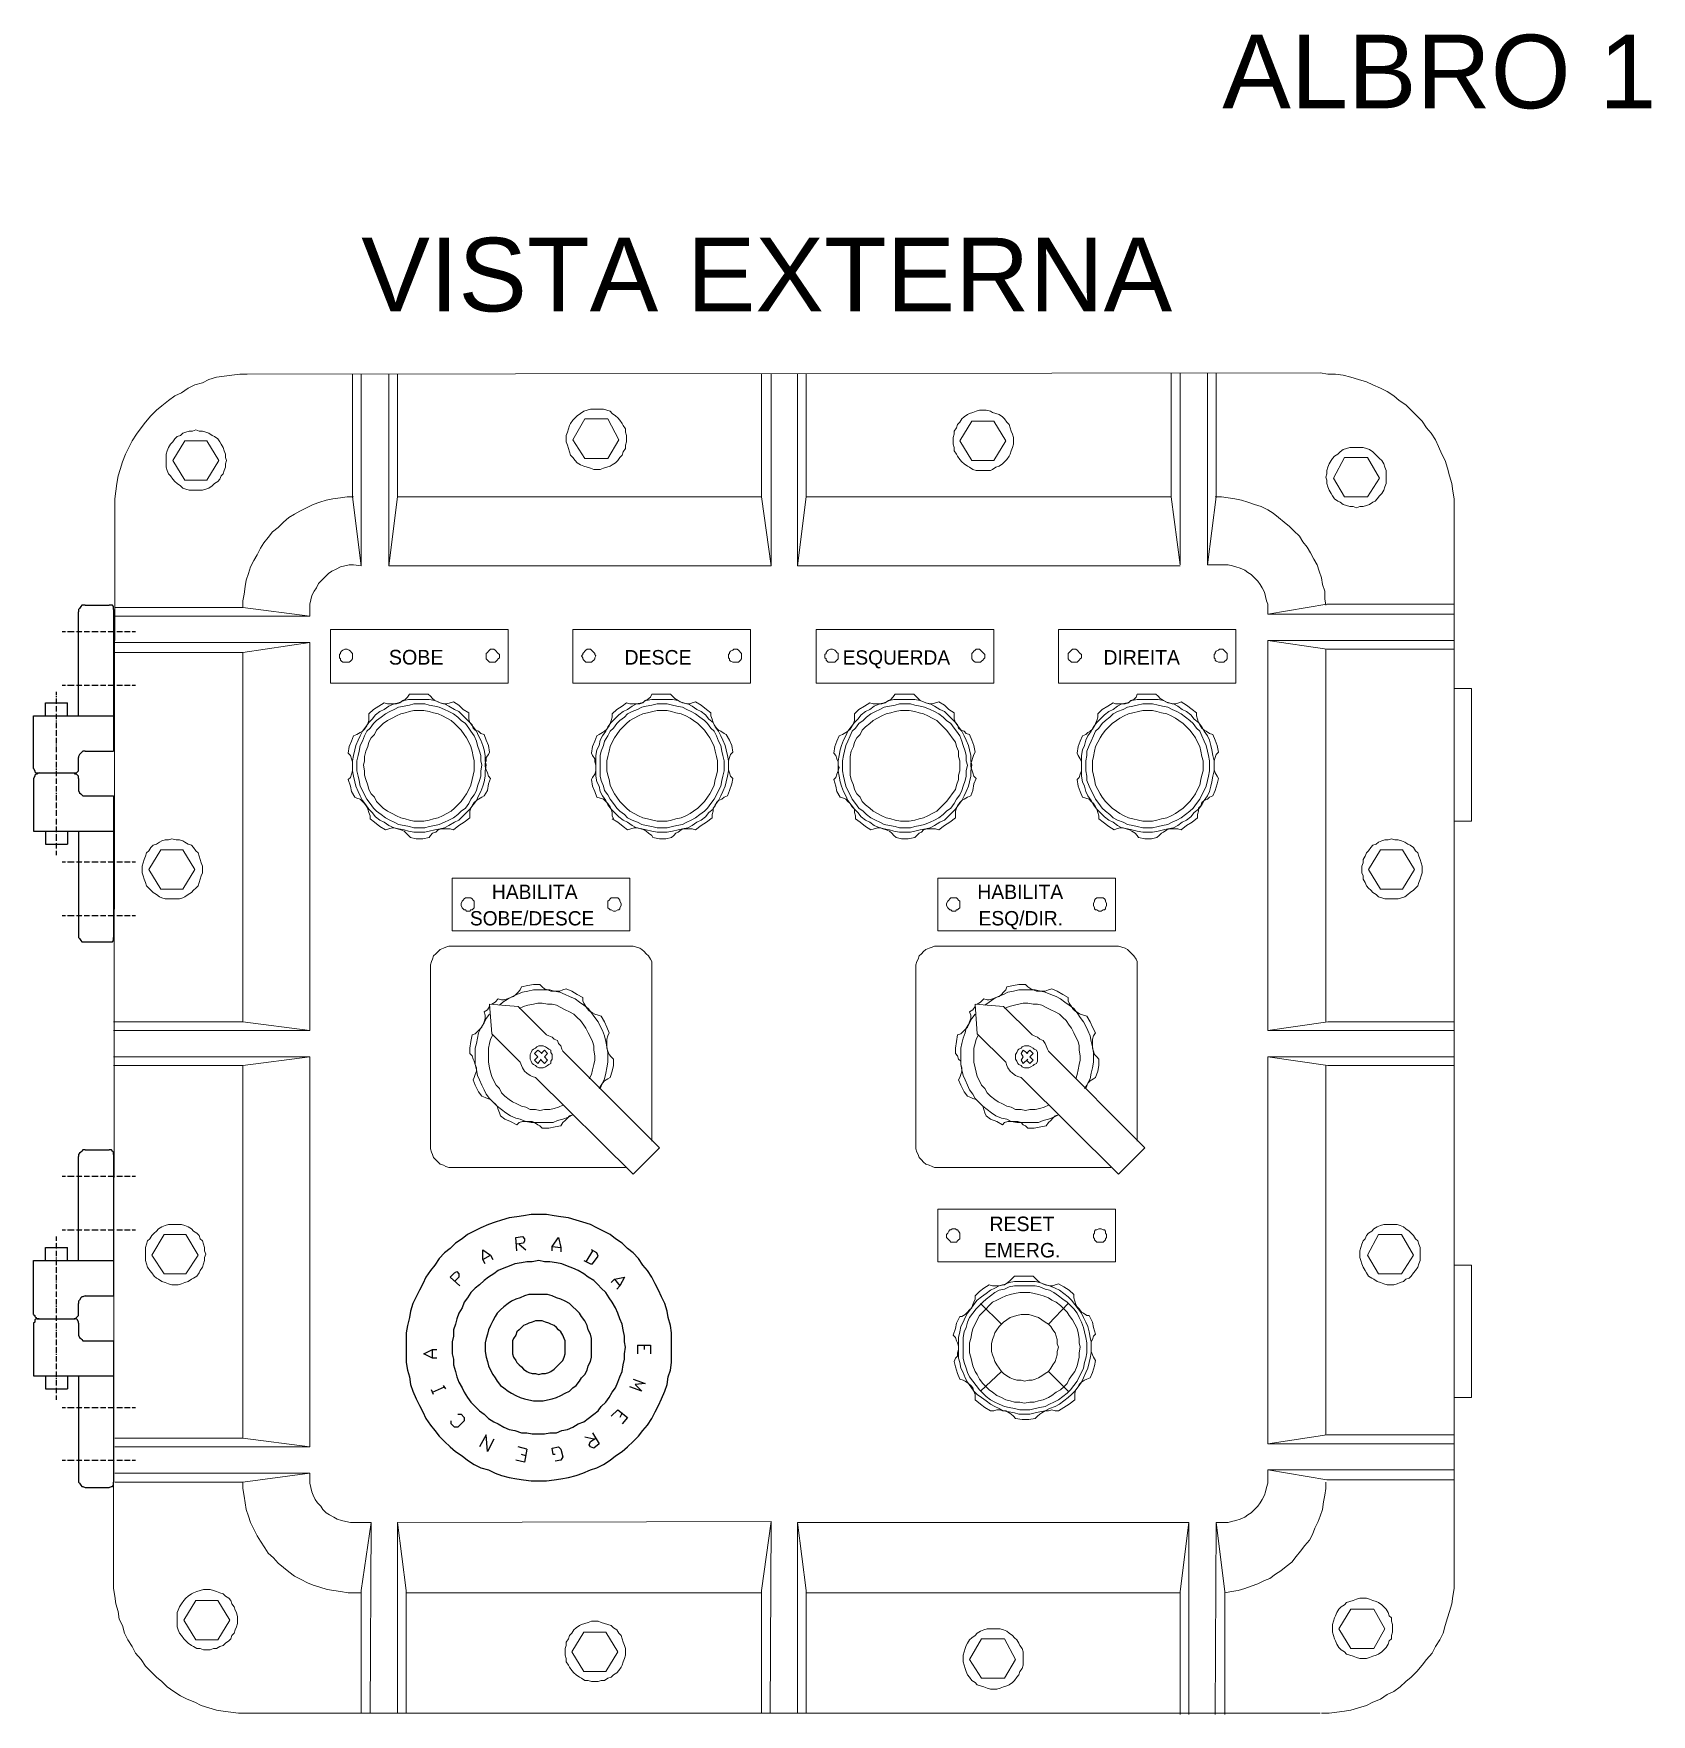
# Model space of a CAD drawing. Header units: millimetres. Extents: x -72 to 2978, y -1067 to 2817.
# Drawn here: x 1852 to 2291.8, y 1172.8 to 1629.7 of the extents above; entities that cross this region are included whole.
import ezdxf

# ---------------------------------------------------------------- set-up
doc = ezdxf.new("R2010")
doc.units = ezdxf.units.MM
doc.styles.add('CIDFont+F1$001H0', font='')
doc.styles.get("Standard").update_dxf_attribs({"font": 'arial.ttf'})
doc.styles.get('CIDFont+F1$001H0').set_extended_font_data('CIDFont+F1')

msp = doc.modelspace()

# ---------------------------------------------------------------- texts
at = {"color": 7, "true_color": 0x000007, "style": 'CIDFont+F1$001H0'}
for s, height, p in [('SOBE', 4.004, (1948.58, 1458.2)), ('DESCE', 3.958, (2012.64, 1458.2)), ('ESQUERDA', 3.894, (2071.93, 1458.2)), ('DIREITA', 3.939, (2142.84, 1458.2)), ('HABILITA', 3.923, (1976.58, 1394.45)), ('HABILITA', 3.923, (2108.57, 1394.45)), ('SOBE/DESCE', 3.888, (1970.63, 1387.29)), ('ESQ/DIR.', 3.915, (2108.87, 1387.29)), ('RESET', 3.963, (2111.85, 1304.18)), ('EMERG.', 3.936, (2110.36, 1297.03))]:
    msp.add_text(s, height=height, dxfattribs=at).set_placement(p)
at = {"color": 6, "char_height": 20, "attachment_point": 1}
for s, width, insert in [('{\\C256;ALBRO 1}', 175.862, (2175.14, 1629.43)), ('{\\C256;VISTA EXTERNA}', 227.5814, (1941.09, 1574.22))]:
    msp.add_mtext_dynamic_manual_height_columns(s, width=width, gutter_width=12.5, heights=[0], dxfattribs=dict(at, insert=insert))

# ---------------------------------------------------------------- linework, layer by layer
at = {"color": 7, "linetype": 'Continuous', "lineweight": 15, "true_color": 0x000007}
for p, q in [((2201.79, 1537.48), (1910.11, 1537.18)), ((1938.71, 1537.18), (1938.71, 1503.82)), ((1941.1, 1537.18), (1941.1, 1485.05)), ((1948.55, 1485.05), (1948.55, 1537.18)), ((1950.93, 1537.18), (1950.93, 1503.82)), ((2049.84, 1537.18), (2049.84, 1503.82)), ((2052.52, 1537.18), (2052.52, 1485.05)), ((2059.67, 1485.05), (2059.67, 1537.18)), ((2062.06, 1537.18), (2062.06, 1503.82)), ((2161.27, 1537.48), (2161.27, 1503.82)), ((2163.65, 1537.48), (2163.65, 1485.35)), ((2171.1, 1485.35), (2171.1, 1537.48)), ((2173.48, 1537.48), (2173.48, 1503.82)), ((1998.6, 1519.31), (2001.88, 1524.97)), ((2001.88, 1524.97), (2008.13, 1524.97)), ((2008.13, 1524.97), (2011.11, 1519.31)), ((2103.77, 1519.01), (2107.04, 1524.37)), ((2107.04, 1524.37), (2113, 1524.37)), ((2113, 1524.37), (2116.28, 1519.01)), ((1889.85, 1513.65), (1893.13, 1519.01)), ((1893.13, 1519.01), (1899.09, 1519.01)), ((1899.09, 1519.01), (1902.37, 1513.65)), ((2001.88, 1514.24), (1998.6, 1519.31)), ((2011.11, 1519.31), (2008.13, 1514.24)), ((2107.04, 1513.65), (2103.77, 1519.01)), ((2116.28, 1519.01), (2113, 1513.65)), ((1893.13, 1508.29), (1889.85, 1513.65)), ((1902.37, 1513.65), (1899.09, 1508.29)), ((2008.13, 1514.24), (2001.88, 1514.24)), ((2113, 1513.65), (2107.04, 1513.65)), ((2205.36, 1508.88), (2208.34, 1514.54)), ((2208.34, 1514.54), (2214.6, 1514.54)), ((2214.6, 1514.54), (2217.87, 1508.88)), ((1899.09, 1508.29), (1893.13, 1508.29)), ((2208.34, 1503.82), (2205.36, 1508.88)), ((2217.87, 1508.88), (2214.6, 1503.82)), ((1938.71, 1503.82), (1941.1, 1485.05)), ((1950.93, 1503.82), (1948.55, 1485.05)), ((2049.84, 1503.82), (1950.93, 1503.82)), ((2049.84, 1503.82), (2052.52, 1485.05)), ((2062.06, 1503.82), (2059.67, 1485.05)), ((2062.06, 1503.82), (2161.27, 1503.82)), ((2161.27, 1503.82), (2163.65, 1485.35)), ((2173.48, 1503.82), (2171.1, 1485.35)), ((2214.6, 1503.82), (2208.34, 1503.82)), ((1874.06, 1501.14), (1873.77, 1209.17)), ((2238.13, 1501.14), (2238.13, 1209.17)), ((1941.1, 1485.05), (1939.01, 1485.35)), ((1948.55, 1485.05), (2052.52, 1485.05)), ((2059.67, 1485.05), (2163.65, 1485.05)), ((2175.57, 1485.35), (2171.1, 1485.35)), ((1908.92, 1473.73), (1874.06, 1473.73)), ((1927.1, 1471.34), (1874.06, 1471.34)), ((1908.92, 1473.73), (1927.1, 1471.34)), ((1927.1, 1471.34), (1927.1, 1473.43)), ((2203.57, 1474.62), (2187.48, 1471.94)), ((2187.48, 1471.94), (2187.48, 1473.43)), ((2187.48, 1471.94), (2238.13, 1471.94)), ((2203.57, 1474.62), (2238.13, 1474.62)), ((1927.1, 1464.19), (1874.06, 1464.19)), ((1908.92, 1461.51), (1927.1, 1464.19)), ((1927.1, 1464.19), (1927.1, 1358.73)), ((2187.48, 1464.79), (2187.48, 1358.73)), ((2203.57, 1462.4), (2187.48, 1464.79)), ((2187.48, 1464.79), (2238.13, 1464.79)), ((2203.27, 1361.11), (2203.27, 1462.4)), ((2203.57, 1462.4), (2238.13, 1462.4)), ((1908.92, 1461.51), (1874.06, 1461.51)), ((1908.92, 1361.11), (1908.92, 1461.51)), ((2242.9, 1451.68), (2238.13, 1451.68)), ((2242.9, 1415.63), (2242.9, 1451.68)), ((2242.9, 1415.63), (2238.13, 1415.63)), ((1883.3, 1402.52), (1886.58, 1407.88)), ((1886.58, 1407.88), (1892.54, 1407.88)), ((1892.54, 1407.88), (1895.81, 1402.52)), ((2214.89, 1402.52), (2218.17, 1407.88)), ((2218.17, 1407.88), (2224.13, 1407.88)), ((2224.13, 1407.88), (2227.41, 1402.52)), ((1886.58, 1397.16), (1883.3, 1402.52)), ((1895.81, 1402.52), (1892.54, 1397.16)), ((2218.17, 1397.16), (2214.89, 1402.52)), ((2227.41, 1402.52), (2224.13, 1397.16)), ((1892.54, 1397.16), (1886.58, 1397.16)), ((2224.13, 1397.16), (2218.17, 1397.16)), ((1965.83, 1381.67), (2014.09, 1381.67)), ((2097.81, 1381.67), (2146.07, 1381.67)), ((1959.87, 1327.44), (1959.87, 1375.71)), ((2020.05, 1328.64), (2020.05, 1375.71)), ((2091.85, 1327.44), (2091.85, 1375.71)), ((2152.03, 1328.64), (2152.03, 1375.71)), ((1983.7, 1365.28), (1975.96, 1365.88)), ((1976.55, 1357.83), (1975.96, 1365.88)), ((1983.7, 1365.28), (1991.45, 1357.53)), ((2115.68, 1365.28), (2107.94, 1365.88)), ((2108.53, 1357.83), (2107.94, 1365.88)), ((2115.68, 1365.28), (2123.43, 1357.53)), ((1908.92, 1361.11), (1873.77, 1361.11)), ((1927.1, 1358.73), (1873.77, 1358.73)), ((1908.92, 1361.11), (1927.1, 1358.73)), ((1984.3, 1350.09), (1976.55, 1357.83)), ((2116.28, 1350.09), (2108.53, 1357.83)), ((2203.87, 1361.11), (2187.48, 1358.73)), ((2187.48, 1358.73), (2238.13, 1358.73)), ((2203.87, 1361.11), (2238.13, 1361.11)), ((1995.92, 1353.07), (2022.13, 1326.85)), ((2127.9, 1353.07), (2154.12, 1326.85)), ((1927.1, 1351.58), (1873.77, 1351.58)), ((1908.92, 1349.19), (1873.77, 1349.19)), ((1908.92, 1349.19), (1927.1, 1351.58)), ((1908.92, 1349.19), (1908.92, 1247.9)), ((1927.1, 1245.51), (1927.1, 1351.58)), ((2187.48, 1351.58), (2187.48, 1246.41)), ((2203.87, 1349.19), (2187.48, 1351.58)), ((2187.48, 1351.58), (2238.13, 1351.58)), ((2203.27, 1349.19), (2203.27, 1248.79)), ((2203.87, 1349.19), (2238.13, 1349.19)), ((2014.98, 1319.7), (1988.47, 1345.92)), ((2146.97, 1319.7), (2120.45, 1345.92)), ((2022.13, 1326.85), (2014.98, 1319.7)), ((2154.12, 1326.85), (2146.97, 1319.7)), ((1965.83, 1321.49), (2012.9, 1321.49)), ((2097.81, 1321.49), (2144.88, 1321.49)), ((1884.19, 1297.65), (1887.47, 1303.31)), ((1887.47, 1303.31), (1893.43, 1303.31)), ((1893.43, 1303.31), (1896.71, 1297.65)), ((2214.6, 1297.65), (2217.58, 1303.31)), ((2217.58, 1303.31), (2223.83, 1303.31)), ((2223.83, 1303.31), (2227.11, 1297.65)), ((1887.47, 1292.59), (1884.19, 1297.65)), ((1896.71, 1297.65), (1893.43, 1292.59)), ((2217.58, 1292.59), (2214.6, 1297.65)), ((2227.11, 1297.65), (2223.83, 1292.59)), ((2242.9, 1294.97), (2238.13, 1294.97)), ((2242.9, 1294.97), (2242.9, 1258.92)), ((1893.43, 1292.59), (1887.47, 1292.59)), ((2223.83, 1292.59), (2217.58, 1292.59)), ((2242.9, 1258.92), (2238.13, 1258.92)), ((1908.92, 1247.9), (1874.06, 1247.9)), ((1908.92, 1247.9), (1927.1, 1245.51)), ((2203.57, 1248.79), (2187.48, 1246.41)), ((2203.57, 1248.79), (2238.13, 1248.79)), ((1927.1, 1245.51), (1874.06, 1245.51)), ((2187.48, 1246.41), (2238.13, 1246.41)), ((1927.1, 1238.36), (1874.06, 1238.36)), ((1908.92, 1235.98), (1927.1, 1238.36)), ((1927.1, 1236.87), (1927.1, 1238.36)), ((2203.57, 1236.58), (2187.48, 1239.26)), ((2187.48, 1239.26), (2238.13, 1239.26)), ((2187.48, 1236.87), (2187.48, 1239.26)), ((1908.92, 1235.98), (1874.06, 1235.98)), ((2203.57, 1236.58), (2238.13, 1236.58)), ((1943.78, 1224.96), (1939.31, 1224.96)), ((1941.1, 1206.48), (1943.78, 1224.96)), ((1943.78, 1224.96), (1943.48, 1173.12)), ((2052.52, 1225.25), (1950.93, 1224.96)), ((1950.93, 1173.12), (1950.93, 1224.96)), ((1953.31, 1206.48), (1950.93, 1224.96)), ((2049.84, 1206.48), (2052.52, 1225.25)), ((2052.52, 1225.25), (2052.23, 1173.12)), ((2166.03, 1224.96), (2059.67, 1224.96)), ((2059.67, 1173.12), (2059.67, 1224.96)), ((2062.06, 1206.48), (2059.67, 1224.96)), ((2163.65, 1206.19), (2166.03, 1224.96)), ((2166.03, 1224.96), (2166.03, 1172.82)), ((2173.18, 1172.82), (2173.48, 1224.96)), ((2175.87, 1206.19), (2173.48, 1224.96)), ((2175.57, 1224.96), (2173.48, 1224.96)), ((1941.1, 1173.12), (1941.1, 1206.48)), ((1953.31, 1173.12), (1953.31, 1206.48)), ((2049.84, 1173.12), (2049.84, 1206.48)), ((2062.06, 1173.12), (2062.06, 1206.48)), ((1892.83, 1198.44), (1896.11, 1203.8)), ((1896.11, 1203.8), (1902.07, 1203.8)), ((1902.07, 1203.8), (1905.35, 1198.44)), ((2049.84, 1205.89), (1953.31, 1205.89)), ((2062.06, 1205.89), (2163.65, 1205.89)), ((2163.65, 1172.82), (2163.65, 1206.19)), ((2175.87, 1172.82), (2175.87, 1206.19)), ((1896.11, 1193.08), (1892.83, 1198.44)), ((1905.35, 1198.44), (1902.07, 1193.08)), ((2206.85, 1196.06), (2210.13, 1201.42)), ((2210.13, 1201.42), (2216.38, 1201.42)), ((2216.38, 1201.42), (2219.36, 1196.06)), ((1902.07, 1193.08), (1896.11, 1193.08)), ((1998.3, 1189.8), (2001.58, 1195.16)), ((2001.58, 1195.16), (2007.54, 1195.16)), ((2007.54, 1195.16), (2010.81, 1189.8)), ((2106.45, 1187.72), (2109.73, 1193.38)), ((2109.73, 1193.38), (2115.98, 1193.38)), ((2115.98, 1193.38), (2118.96, 1187.72)), ((2210.13, 1190.69), (2206.85, 1196.06)), ((2219.36, 1196.06), (2216.38, 1190.69)), ((2001.58, 1184.44), (1998.3, 1189.8)), ((2010.81, 1189.8), (2007.54, 1184.44)), ((2216.38, 1190.69), (2210.13, 1190.69)), ((2007.54, 1184.44), (2001.58, 1184.44)), ((2109.73, 1182.65), (2106.45, 1187.72)), ((2118.96, 1187.72), (2115.98, 1182.65)), ((2115.98, 1182.65), (2109.73, 1182.65)), ((2201.79, 1173.12), (1909.82, 1173.12))]:
    msp.add_line(p, q, dxfattribs=at)
at = {"color": 7, "linetype": 'Continuous', "lineweight": 25, "true_color": 0x000007}
for p, q in [((1864.23, 1444.23), (1864.23, 1472.53)), ((1866.02, 1474.32), (1872.57, 1474.32)), ((1873.77, 1473.13), (1873.77, 1434.7)), ((1859.76, 1467.17), (1860.66, 1467.17)), ((1860.96, 1467.17), (1860.96, 1467.17)), ((1861.25, 1467.17), (1863.04, 1467.17)), ((1863.34, 1467.17), (1863.34, 1467.17)), ((1863.64, 1467.17), (1865.13, 1467.17)), ((1865.42, 1467.17), (1865.42, 1467.17)), ((1865.72, 1467.17), (1867.21, 1467.17)), ((1867.51, 1467.17), (1867.51, 1467.17)), ((1867.81, 1467.17), (1869.6, 1467.17)), ((1869.89, 1467.17), (1869.89, 1467.17)), ((1870.19, 1467.17), (1871.68, 1467.17)), ((1871.98, 1467.17), (1871.98, 1467.17)), ((1872.28, 1467.17), (1873.77, 1467.17)), ((1874.06, 1467.17), (1874.06, 1467.17)), ((1874.66, 1467.17), (1876.15, 1467.17)), ((1876.45, 1467.17), (1876.45, 1467.17)), ((1876.75, 1467.17), (1878.24, 1467.17)), ((1878.53, 1467.17), (1878.53, 1467.17)), ((1878.83, 1467.17), (1879.73, 1467.17)), ((1858.27, 1449.89), (1858.27, 1450.79)), ((1858.27, 1449.3), (1858.27, 1449.59)), ((1858.27, 1447.51), (1858.27, 1449)), ((1859.76, 1452.57), (1860.66, 1452.57)), ((1860.96, 1452.57), (1860.96, 1452.57)), ((1861.25, 1452.57), (1863.04, 1452.57)), ((1863.34, 1452.57), (1863.34, 1452.57)), ((1863.64, 1452.57), (1865.13, 1452.57)), ((1865.42, 1452.57), (1865.42, 1452.57)), ((1865.72, 1452.57), (1867.21, 1452.57)), ((1867.51, 1452.57), (1867.51, 1452.57)), ((1867.81, 1452.57), (1869.6, 1452.57)), ((1869.89, 1452.57), (1869.89, 1452.57)), ((1870.19, 1452.57), (1871.68, 1452.57)), ((1871.98, 1452.57), (1871.98, 1452.57)), ((1872.28, 1452.57), (1873.77, 1452.57)), ((1874.06, 1452.57), (1874.06, 1452.57)), ((1874.66, 1452.57), (1876.15, 1452.57)), ((1876.45, 1452.57), (1876.45, 1452.57)), ((1876.75, 1452.57), (1878.24, 1452.57)), ((1878.53, 1452.57), (1878.53, 1452.57)), ((1878.83, 1452.57), (1879.73, 1452.57)), ((1852.02, 1444.23), (1873.77, 1444.23)), ((1852.02, 1429.93), (1852.02, 1444.23)), ((1855.29, 1447.81), (1861.25, 1447.81)), ((1855.29, 1444.23), (1855.29, 1447.81)), ((1858.27, 1447.21), (1858.27, 1447.21)), ((1858.27, 1445.42), (1858.27, 1446.91)), ((1858.27, 1445.13), (1858.27, 1445.13)), ((1858.27, 1443.34), (1858.27, 1444.83)), ((1861.25, 1444.23), (1861.25, 1447.81)), ((1858.27, 1442.74), (1858.27, 1443.04)), ((1858.27, 1440.95), (1858.27, 1442.44)), ((1858.27, 1440.66), (1858.27, 1440.66)), ((1858.27, 1438.87), (1858.27, 1440.36)), ((1858.27, 1438.57), (1858.27, 1438.57)), ((1858.27, 1436.78), (1858.27, 1438.27)), ((1858.27, 1436.19), (1858.27, 1436.49)), ((1858.27, 1434.4), (1858.27, 1435.89)), ((1866.02, 1434.7), (1873.77, 1434.7)), ((1858.27, 1434.1), (1858.27, 1434.1)), ((1858.27, 1432.31), (1858.27, 1433.8)), ((1858.27, 1432.02), (1858.27, 1432.02)), ((1858.27, 1430.23), (1858.27, 1431.72)), ((1864.23, 1429.93), (1864.23, 1432.91)), ((1852.02, 1427.25), (1852.02, 1412.95)), ((1853.51, 1428.74), (1863.04, 1428.74)), ((1858.27, 1429.63), (1858.27, 1429.93)), ((1858.27, 1427.85), (1858.27, 1429.33)), ((1858.27, 1427.55), (1858.27, 1427.55)), ((1858.27, 1425.76), (1858.27, 1427.25)), ((1864.23, 1427.25), (1864.23, 1424.27)), ((1858.27, 1425.46), (1858.27, 1425.46)), ((1858.27, 1423.67), (1858.27, 1425.16)), ((1858.27, 1423.08), (1858.27, 1423.38)), ((1858.27, 1421.29), (1858.27, 1422.78)), ((1858.27, 1420.99), (1858.27, 1420.99)), ((1866.02, 1422.48), (1873.77, 1422.48)), ((1873.77, 1422.48), (1873.77, 1384.05)), ((1858.27, 1419.21), (1858.27, 1420.7)), ((1858.27, 1418.91), (1858.27, 1418.91)), ((1858.27, 1417.12), (1858.27, 1418.61)), ((1858.27, 1416.52), (1858.27, 1416.52)), ((1852.02, 1412.95), (1873.77, 1412.95)), ((1855.29, 1412.95), (1855.29, 1409.37)), ((1858.27, 1414.74), (1858.27, 1416.23)), ((1858.27, 1414.44), (1858.27, 1414.44)), ((1858.27, 1412.65), (1858.27, 1414.14)), ((1858.27, 1412.35), (1858.27, 1412.35)), ((1858.27, 1410.27), (1858.27, 1412.06)), ((1861.25, 1412.95), (1861.25, 1409.37)), ((1864.23, 1412.95), (1864.23, 1384.65)), ((1855.29, 1409.37), (1861.25, 1409.37)), ((1858.27, 1409.97), (1858.27, 1409.97)), ((1858.27, 1408.18), (1858.27, 1409.67)), ((1858.27, 1407.88), (1858.27, 1407.88)), ((1858.27, 1406.39), (1858.27, 1407.59)), ((1859.76, 1404.61), (1860.66, 1404.61)), ((1860.96, 1404.61), (1860.96, 1404.61)), ((1861.25, 1404.61), (1863.04, 1404.61)), ((1863.34, 1404.61), (1863.34, 1404.61)), ((1863.64, 1404.61), (1865.13, 1404.61)), ((1865.42, 1404.61), (1865.42, 1404.61)), ((1865.72, 1404.61), (1867.21, 1404.61)), ((1867.51, 1404.61), (1867.51, 1404.61)), ((1867.81, 1404.61), (1869.6, 1404.61)), ((1869.89, 1404.61), (1869.89, 1404.61)), ((1870.19, 1404.61), (1871.68, 1404.61)), ((1871.98, 1404.61), (1871.98, 1404.61)), ((1872.28, 1404.61), (1873.77, 1404.61)), ((1874.06, 1404.61), (1874.06, 1404.61)), ((1874.66, 1404.61), (1876.15, 1404.61)), ((1876.45, 1404.61), (1876.45, 1404.61)), ((1876.75, 1404.61), (1878.24, 1404.61)), ((1878.53, 1404.61), (1878.53, 1404.61)), ((1878.83, 1404.61), (1879.73, 1404.61)), ((1859.76, 1390.01), (1860.66, 1390.01)), ((1860.96, 1390.01), (1860.96, 1390.01)), ((1861.25, 1390.01), (1863.04, 1390.01)), ((1863.34, 1390.01), (1863.34, 1390.01)), ((1863.64, 1390.01), (1865.13, 1390.01)), ((1865.42, 1390.01), (1865.42, 1390.01)), ((1865.72, 1390.01), (1867.21, 1390.01)), ((1867.51, 1390.01), (1867.51, 1390.01)), ((1867.81, 1390.01), (1869.6, 1390.01)), ((1869.89, 1390.01), (1869.89, 1390.01)), ((1870.19, 1390.01), (1871.68, 1390.01)), ((1871.98, 1390.01), (1871.98, 1390.01)), ((1872.28, 1390.01), (1873.77, 1390.01)), ((1874.06, 1390.01), (1874.06, 1390.01)), ((1874.66, 1390.01), (1876.15, 1390.01)), ((1876.45, 1390.01), (1876.45, 1390.01)), ((1876.75, 1390.01), (1878.24, 1390.01)), ((1878.53, 1390.01), (1878.53, 1390.01)), ((1878.83, 1390.01), (1879.73, 1390.01)), ((1866.02, 1382.86), (1872.57, 1382.86)), ((1866.02, 1326.25), (1872.57, 1326.25)), ((1873.77, 1325.06), (1873.77, 1286.63)), ((1864.23, 1296.16), (1864.23, 1324.46)), ((1859.76, 1319.1), (1860.66, 1319.1)), ((1860.96, 1319.1), (1860.96, 1319.1)), ((1861.25, 1319.1), (1863.04, 1319.1)), ((1863.34, 1319.1), (1863.34, 1319.1)), ((1863.64, 1319.1), (1865.13, 1319.1)), ((1865.42, 1319.1), (1865.42, 1319.1)), ((1865.72, 1319.1), (1867.21, 1319.1)), ((1867.51, 1319.1), (1867.51, 1319.1)), ((1867.81, 1319.1), (1869.6, 1319.1)), ((1869.89, 1319.1), (1869.89, 1319.1)), ((1870.19, 1319.1), (1871.68, 1319.1)), ((1871.98, 1319.1), (1871.98, 1319.1)), ((1872.28, 1319.1), (1873.77, 1319.1)), ((1874.06, 1319.1), (1874.06, 1319.1)), ((1874.66, 1319.1), (1876.15, 1319.1)), ((1876.45, 1319.1), (1876.45, 1319.1)), ((1876.75, 1319.1), (1878.24, 1319.1)), ((1878.53, 1319.1), (1878.53, 1319.1)), ((1878.83, 1319.1), (1879.73, 1319.1)), ((1858.27, 1301.52), (1858.27, 1302.72)), ((1859.76, 1304.5), (1860.66, 1304.5)), ((1860.96, 1304.5), (1860.96, 1304.5)), ((1861.25, 1304.5), (1863.04, 1304.5)), ((1863.34, 1304.5), (1863.34, 1304.5)), ((1863.64, 1304.5), (1865.13, 1304.5)), ((1865.42, 1304.5), (1865.42, 1304.5)), ((1865.72, 1304.5), (1867.21, 1304.5)), ((1867.51, 1304.5), (1867.51, 1304.5)), ((1867.81, 1304.5), (1869.6, 1304.5)), ((1869.89, 1304.5), (1869.89, 1304.5)), ((1870.19, 1304.5), (1871.68, 1304.5)), ((1871.98, 1304.5), (1871.98, 1304.5)), ((1872.28, 1304.5), (1873.77, 1304.5)), ((1874.06, 1304.5), (1874.06, 1304.5)), ((1874.66, 1304.5), (1876.15, 1304.5)), ((1876.45, 1304.5), (1876.45, 1304.5)), ((1876.75, 1304.5), (1878.24, 1304.5)), ((1878.53, 1304.5), (1878.53, 1304.5)), ((1878.83, 1304.5), (1879.73, 1304.5)), ((1855.29, 1299.74), (1861.25, 1299.74)), ((1855.29, 1296.16), (1855.29, 1299.74)), ((1858.27, 1301.23), (1858.27, 1301.23)), ((1858.27, 1299.44), (1858.27, 1300.93)), ((1858.27, 1299.14), (1858.27, 1299.14)), ((1858.27, 1297.35), (1858.27, 1298.84)), ((1861.25, 1296.16), (1861.25, 1299.74)), ((1974.17, 1296.46), (1976.25, 1297.65)), ((1984, 1300.63), (1985.79, 1299.14)), ((1992.94, 1300.03), (1995.32, 1299.74)), ((2003.96, 1298.84), (2002.17, 1295.86)), ((1852.02, 1296.16), (1873.77, 1296.16)), ((1852.02, 1281.56), (1852.02, 1296.16)), ((1858.27, 1296.76), (1858.27, 1297.05)), ((1858.27, 1294.97), (1858.27, 1296.46)), ((1858.27, 1294.67), (1858.27, 1294.67)), ((1858.27, 1292.88), (1858.27, 1294.37)), ((1858.27, 1292.59), (1858.27, 1292.59)), ((1858.27, 1290.8), (1858.27, 1292.29)), ((1858.27, 1290.2), (1858.27, 1290.5)), ((1858.27, 1288.42), (1858.27, 1289.9)), ((2009.92, 1291.1), (2011.41, 1289.31)), ((1858.27, 1288.12), (1858.27, 1288.12)), ((1858.27, 1286.33), (1858.27, 1287.82)), ((1858.27, 1286.03), (1858.27, 1286.03)), ((1858.27, 1284.24), (1858.27, 1285.73)), ((1858.27, 1283.65), (1858.27, 1283.95)), ((1864.23, 1281.56), (1864.23, 1284.54)), ((1866.02, 1286.63), (1873.77, 1286.63)), ((1853.51, 1280.37), (1863.04, 1280.37)), ((1858.27, 1281.86), (1858.27, 1283.35)), ((1858.27, 1281.56), (1858.27, 1281.56)), ((1858.27, 1279.78), (1858.27, 1281.26)), ((1858.27, 1279.48), (1858.27, 1279.48)), ((1852.02, 1279.18), (1852.02, 1264.88)), ((1858.27, 1277.69), (1858.27, 1279.18)), ((1858.27, 1277.09), (1858.27, 1277.39)), ((1858.27, 1275.31), (1858.27, 1276.8)), ((1858.27, 1275.01), (1858.27, 1275.01)), ((1864.23, 1279.18), (1864.23, 1276.2)), ((1858.27, 1273.22), (1858.27, 1274.71)), ((1858.27, 1272.92), (1858.27, 1272.92)), ((1858.27, 1271.14), (1858.27, 1272.62)), ((1858.27, 1270.54), (1858.27, 1270.84)), ((1858.27, 1268.75), (1858.27, 1270.24)), ((1866.02, 1274.41), (1873.77, 1274.41)), ((1873.77, 1274.41), (1873.77, 1235.98)), ((1960.46, 1269.65), (1960.46, 1272.03)), ((2016.18, 1273.22), (2016.18, 1270.84)), ((2017.96, 1273.22), (2017.96, 1272.03)), ((1858.27, 1268.45), (1858.27, 1268.45)), ((1858.27, 1266.67), (1858.27, 1268.16)), ((1858.27, 1266.37), (1858.27, 1266.37)), ((1858.27, 1264.58), (1858.27, 1266.07)), ((1852.02, 1264.88), (1873.77, 1264.88)), ((1855.29, 1264.88), (1855.29, 1261.3)), ((1855.29, 1261.3), (1861.25, 1261.3)), ((1858.27, 1263.98), (1858.27, 1264.28)), ((1858.27, 1262.2), (1858.27, 1263.69)), ((1858.27, 1261.9), (1858.27, 1261.9)), ((1858.27, 1260.11), (1858.27, 1261.6)), ((1861.25, 1264.88), (1861.25, 1261.3)), ((1864.23, 1264.88), (1864.23, 1236.58)), ((1960.46, 1260.41), (1963.74, 1261.9)), ((1964.04, 1261.3), (1963.44, 1262.2)), ((1858.27, 1259.81), (1858.27, 1259.81)), ((1858.27, 1258.32), (1858.27, 1259.52)), ((1960.76, 1259.81), (1960.17, 1261.01)), ((1859.76, 1256.24), (1860.66, 1256.24)), ((1860.96, 1256.24), (1860.96, 1256.24)), ((1861.25, 1256.24), (1863.04, 1256.24)), ((1863.34, 1256.24), (1863.34, 1256.24)), ((1863.64, 1256.24), (1865.13, 1256.24)), ((1865.42, 1256.24), (1865.42, 1256.24)), ((1865.72, 1256.24), (1867.21, 1256.24)), ((1867.51, 1256.24), (1867.51, 1256.24)), ((1867.81, 1256.24), (1869.6, 1256.24)), ((1869.89, 1256.24), (1869.89, 1256.24)), ((1870.19, 1256.24), (1871.68, 1256.24)), ((1871.98, 1256.24), (1871.98, 1256.24)), ((1872.28, 1256.24), (1873.77, 1256.24)), ((1874.06, 1256.24), (1874.06, 1256.24)), ((1874.66, 1256.24), (1876.15, 1256.24)), ((1876.45, 1256.24), (1876.45, 1256.24)), ((1876.75, 1256.24), (1878.24, 1256.24)), ((1878.53, 1256.24), (1878.53, 1256.24)), ((1878.83, 1256.24), (1879.73, 1256.24)), ((2010.81, 1255.64), (2009.03, 1253.86)), ((2012.01, 1254.75), (2011.41, 1253.56)), ((2004.26, 1247.6), (2001.88, 1248.19)), ((1986.09, 1244.92), (1983.7, 1245.51)), ((1985.79, 1243.13), (1984.6, 1243.43)), ((1859.76, 1241.94), (1860.66, 1241.94)), ((1860.96, 1241.94), (1860.96, 1241.94)), ((1861.25, 1241.94), (1863.04, 1241.94)), ((1863.34, 1241.94), (1863.34, 1241.94)), ((1863.64, 1241.94), (1865.13, 1241.94)), ((1865.42, 1241.94), (1865.42, 1241.94)), ((1865.72, 1241.94), (1867.21, 1241.94)), ((1867.51, 1241.94), (1867.51, 1241.94)), ((1867.81, 1241.94), (1869.6, 1241.94)), ((1869.89, 1241.94), (1869.89, 1241.94)), ((1870.19, 1241.94), (1871.68, 1241.94)), ((1871.98, 1241.94), (1871.98, 1241.94)), ((1872.28, 1241.94), (1873.77, 1241.94)), ((1874.06, 1241.94), (1874.06, 1241.94)), ((1874.66, 1241.94), (1876.15, 1241.94)), ((1876.45, 1241.94), (1876.45, 1241.94)), ((1876.75, 1241.94), (1878.24, 1241.94)), ((1878.53, 1241.94), (1878.53, 1241.94)), ((1878.83, 1241.94), (1879.73, 1241.94)), ((1866.02, 1234.49), (1872.57, 1234.49))]:
    msp.add_line(p, q, dxfattribs=at)
at = {"color": 152, "linetype": 'Continuous', "lineweight": 15, "true_color": 0x1154e4}
for p, q in [((2115.09, 1278.88), (2109.43, 1284.54)), ((2127.9, 1278.88), (2133.26, 1284.54)), ((2109.43, 1260.71), (2115.09, 1266.07)), ((2133.26, 1260.71), (2127.9, 1266.07))]:
    msp.add_line(p, q, dxfattribs=at)
at = {"color": 7, "linetype": 'Continuous', "lineweight": 15, "true_color": 0x000007}
for points in [[(1910.11, 1537.18), (1908.03, 1537.18), (1905.94, 1536.89), (1903.86, 1536.59), (1901.77, 1536.29), (1899.69, 1535.7), (1897.9, 1534.8), (1895.81, 1534.21), (1894.03, 1533.31), (1892.24, 1532.12), (1890.45, 1531.23), (1888.66, 1530.03), (1886.88, 1528.54), (1885.39, 1527.35), (1883.9, 1525.86), (1882.41, 1524.08), (1881.21, 1522.59), (1880.02, 1520.8), (1878.83, 1519.01), (1877.94, 1517.22), (1877.04, 1515.44), (1876.15, 1513.35), (1875.55, 1511.27), (1874.96, 1509.48), (1874.66, 1507.39), (1874.36, 1505.31), (1874.06, 1503.22), (1874.06, 1501.14)], [(2238.13, 1501.14), (2238.13, 1503.22), (2237.83, 1505.31), (2237.54, 1507.39), (2236.94, 1509.48), (2236.34, 1511.56), (2235.75, 1513.65), (2234.86, 1515.44), (2233.96, 1517.52), (2233.07, 1519.31), (2231.88, 1521.1), (2230.68, 1522.59), (2229.49, 1524.37), (2228, 1525.86), (2226.51, 1527.35), (2225.02, 1528.84), (2223.24, 1530.03), (2221.75, 1531.23), (2219.96, 1532.42), (2218.17, 1533.31), (2216.09, 1534.21), (2214.3, 1535.1), (2212.21, 1535.7), (2210.13, 1536.29), (2208.04, 1536.89), (2205.96, 1537.18), (2203.87, 1537.18), (2201.79, 1537.48)], [(1939.01, 1503.82), (1937.23, 1503.82), (1935.44, 1503.52), (1933.35, 1503.22), (1931.56, 1502.92), (1929.78, 1502.33), (1927.99, 1501.73), (1926.2, 1500.84), (1924.41, 1499.94), (1922.92, 1499.05), (1921.43, 1498.16), (1919.95, 1496.96), (1918.46, 1495.47), (1916.97, 1494.28), (1915.77, 1492.79), (1914.58, 1491.3), (1913.69, 1489.81), (1912.8, 1488.03), (1911.9, 1486.54), (1911.01, 1484.75), (1910.41, 1482.96), (1909.82, 1481.17), (1909.52, 1479.39), (1909.22, 1477.3), (1908.92, 1475.51), (1908.92, 1473.73)], [(2203.27, 1474.32), (2202.98, 1476.11), (2202.98, 1478.2), (2202.38, 1479.98), (2202.08, 1481.77), (2201.49, 1483.56), (2200.89, 1485.35), (2200, 1486.84), (2199.1, 1488.62), (2198.21, 1490.11), (2197.02, 1491.6), (2196.12, 1493.09), (2194.63, 1494.58), (2193.44, 1495.77), (2191.95, 1496.96), (2190.46, 1498.16), (2188.97, 1499.35), (2187.48, 1500.24), (2185.7, 1501.14), (2183.91, 1501.73), (2182.12, 1502.33), (2180.33, 1502.92), (2178.55, 1503.22), (2176.76, 1503.52), (2174.97, 1503.82), (2173.18, 1503.82)], [(1939.01, 1485.35), (1937.82, 1485.35), (1936.63, 1485.05), (1935.44, 1484.75), (1934.25, 1484.15), (1933.05, 1483.56), (1932.16, 1482.96), (1931.27, 1482.07), (1930.37, 1481.17), (1929.48, 1480.28), (1928.88, 1479.09), (1928.29, 1478.2), (1927.69, 1477), (1927.39, 1475.81), (1927.1, 1474.62), (1927.1, 1473.43)], [(2187.48, 1473.43), (2187.48, 1474.62), (2187.19, 1475.51), (2186.89, 1476.71), (2186.59, 1477.9), (2185.99, 1479.09), (2185.4, 1479.98), (2184.8, 1480.88), (2183.91, 1481.77), (2183.02, 1482.66), (2182.12, 1483.26), (2181.23, 1483.86), (2180.04, 1484.45), (2178.84, 1484.75), (2177.95, 1485.05), (2176.76, 1485.35), (2175.57, 1485.35)], [(1947.35, 1447.81), (1948.25, 1447.51), (1949.14, 1447.51), (1949.74, 1447.51), (1950.63, 1447.51), (1951.53, 1447.81), (1952.42, 1448.4), (1953.02, 1448.7), (1953.61, 1449.3), (1954.21, 1450.19)], [(1959.27, 1450.19), (1957.48, 1450.19), (1955.7, 1450.19), (1954.21, 1450.19)], [(1959.27, 1450.19), (1959.87, 1449.59), (1960.46, 1449), (1961.06, 1448.4), (1961.95, 1448.1), (1962.55, 1447.81), (1963.44, 1447.51), (1964.34, 1447.51), (1965.23, 1447.81), (1966.12, 1448.1)], [(2013.2, 1447.81), (2014.09, 1447.51), (2014.98, 1447.51), (2015.88, 1447.51), (2016.77, 1447.51), (2017.67, 1447.81), (2018.26, 1448.4), (2018.86, 1448.7), (2019.75, 1449.3), (2020.05, 1450.19)], [(2025.11, 1450.19), (2023.62, 1450.19), (2021.84, 1450.19), (2020.05, 1450.19)], [(2025.11, 1450.19), (2025.71, 1449.59), (2026.31, 1449), (2027.2, 1448.4), (2027.8, 1448.1), (2028.69, 1447.81), (2029.58, 1447.51), (2030.48, 1447.51), (2031.07, 1447.81), (2031.97, 1448.1)], [(2079.34, 1447.81), (2080.23, 1447.51), (2081.12, 1447.51), (2082.02, 1447.51), (2082.61, 1447.51), (2083.51, 1447.81), (2084.4, 1448.4), (2085, 1448.7), (2085.59, 1449.3), (2086.19, 1450.19)], [(2091.25, 1450.19), (2089.47, 1450.19), (2087.68, 1450.19), (2086.19, 1450.19)], [(2091.25, 1450.19), (2091.85, 1449.59), (2092.45, 1449), (2093.04, 1448.4), (2093.94, 1448.1), (2094.53, 1447.81), (2095.42, 1447.51), (2096.32, 1447.51), (2097.21, 1447.81), (2098.11, 1448.1)], [(2145.48, 1447.81), (2146.07, 1447.51), (2146.97, 1447.51), (2147.86, 1447.51), (2148.75, 1447.51), (2149.65, 1447.81), (2150.24, 1448.4), (2151.14, 1448.7), (2151.73, 1449.3), (2152.03, 1450.19)], [(2157.1, 1450.19), (2155.61, 1450.19), (2153.82, 1450.19), (2152.03, 1450.19)], [(2157.1, 1450.19), (2157.69, 1449.59), (2158.29, 1449), (2159.18, 1448.4), (2159.78, 1448.1), (2160.67, 1447.81), (2161.56, 1447.51), (2162.46, 1447.51), (2163.35, 1447.81), (2163.95, 1448.1)], [(1939.01, 1438.87), (1939.91, 1439.17), (1940.8, 1439.76), (1941.4, 1440.06), (1941.99, 1440.66), (1942.59, 1441.55), (1942.89, 1442.15), (1943.18, 1443.04), (1943.18, 1443.93), (1943.18, 1444.83)], [(1947.35, 1447.81), (1945.87, 1446.91), (1944.38, 1446.02), (1943.18, 1444.83)], [(1970.3, 1445.13), (1968.81, 1446.02), (1967.61, 1447.21), (1966.12, 1448.1)], [(1970.3, 1445.13), (1970.3, 1444.23), (1970.3, 1443.34), (1970.59, 1442.44), (1971.19, 1441.85), (1971.49, 1440.95), (1972.08, 1440.36), (1972.98, 1440.06), (1973.57, 1439.46), (1974.47, 1439.17)], [(2005.15, 1438.87), (2005.75, 1439.17), (2006.64, 1439.76), (2007.24, 1440.06), (2007.83, 1440.66), (2008.43, 1441.55), (2008.73, 1442.15), (2009.03, 1443.04), (2009.32, 1443.93), (2009.32, 1444.83)], [(2013.2, 1447.81), (2012.01, 1446.91), (2010.52, 1446.02), (2009.32, 1444.83)], [(2036.14, 1445.13), (2034.95, 1446.02), (2033.46, 1447.21), (2031.97, 1448.1)], [(2036.14, 1445.13), (2036.14, 1444.23), (2036.44, 1443.34), (2036.73, 1442.44), (2037.03, 1441.85), (2037.63, 1440.95), (2038.22, 1440.36), (2038.82, 1440.06), (2039.71, 1439.46), (2040.31, 1439.17)], [(2070.99, 1438.87), (2071.89, 1439.17), (2072.78, 1439.76), (2073.38, 1440.06), (2073.97, 1440.66), (2074.57, 1441.55), (2074.87, 1442.15), (2075.17, 1443.04), (2075.17, 1443.93), (2075.17, 1444.83)], [(2079.34, 1447.81), (2077.85, 1446.91), (2076.36, 1446.02), (2075.17, 1444.83)], [(2102.28, 1445.13), (2100.79, 1446.02), (2099.6, 1447.21), (2098.11, 1448.1)], [(2102.28, 1445.13), (2102.28, 1444.23), (2102.28, 1443.34), (2102.58, 1442.44), (2103.17, 1441.85), (2103.47, 1440.95), (2104.06, 1440.36), (2104.96, 1440.06), (2105.55, 1439.46), (2106.45, 1439.17)], [(2137.13, 1438.87), (2138.03, 1439.17), (2138.62, 1439.76), (2139.22, 1440.06), (2139.82, 1440.66), (2140.41, 1441.55), (2140.71, 1442.15), (2141.01, 1443.04), (2141.31, 1443.93), (2141.31, 1444.83)], [(2145.48, 1447.81), (2143.99, 1446.91), (2142.5, 1446.02), (2141.31, 1444.83)], [(2168.12, 1445.13), (2166.93, 1446.02), (2165.44, 1447.21), (2163.95, 1448.1)], [(2168.12, 1445.13), (2168.12, 1444.23), (2168.42, 1443.34), (2168.72, 1442.44), (2169.01, 1441.85), (2169.61, 1440.95), (2170.2, 1440.36), (2170.8, 1440.06), (2171.69, 1439.46), (2172.59, 1439.17)], [(1939.01, 1438.87), (1938.42, 1437.38), (1937.82, 1435.89), (1937.52, 1434.1)], [(1975.96, 1434.4), (1975.66, 1436.19), (1975.06, 1437.68), (1974.47, 1439.17)], [(2005.15, 1438.87), (2004.56, 1437.38), (2003.96, 1435.89), (2003.66, 1434.1)], [(2042.1, 1434.4), (2041.8, 1436.19), (2041.2, 1437.68), (2040.31, 1439.17)], [(2070.99, 1438.87), (2070.4, 1437.38), (2069.8, 1435.89), (2069.51, 1434.1)], [(2107.94, 1434.4), (2107.64, 1436.19), (2107.04, 1437.68), (2106.45, 1439.17)], [(2137.13, 1438.87), (2136.54, 1437.38), (2135.94, 1435.89), (2135.65, 1434.1)], [(2174.08, 1434.4), (2173.78, 1436.19), (2173.18, 1437.68), (2172.59, 1439.17)], [(1937.52, 1426.95), (1938.12, 1427.55), (1938.42, 1428.44), (1938.71, 1429.33), (1938.71, 1430.23), (1938.71, 1430.82), (1938.71, 1431.72), (1938.42, 1432.61), (1938.12, 1433.51), (1937.52, 1434.1)], [(1975.96, 1434.4), (1975.66, 1433.8), (1975.06, 1432.91), (1975.06, 1432.02), (1974.76, 1431.42), (1974.76, 1430.53), (1975.06, 1429.63), (1975.36, 1428.74), (1975.66, 1427.85), (1976.25, 1427.25)], [(2003.66, 1426.95), (2003.96, 1427.55), (2004.56, 1428.44), (2004.85, 1429.33), (2004.85, 1430.23), (2004.85, 1430.82), (2004.56, 1431.72), (2004.56, 1432.61), (2003.96, 1433.51), (2003.66, 1434.1)], [(2042.1, 1434.4), (2041.5, 1433.8), (2041.2, 1432.91), (2040.9, 1432.02), (2040.9, 1431.42), (2040.9, 1430.53), (2040.9, 1429.63), (2041.2, 1428.74), (2041.5, 1427.85), (2042.1, 1427.25)], [(2069.51, 1426.95), (2070.1, 1427.55), (2070.4, 1428.44), (2070.7, 1429.33), (2070.99, 1430.23), (2070.7, 1430.82), (2070.7, 1431.72), (2070.4, 1432.61), (2070.1, 1433.51), (2069.51, 1434.1)], [(2107.94, 1434.4), (2107.64, 1433.8), (2107.34, 1432.91), (2107.04, 1432.02), (2106.75, 1431.42), (2106.75, 1430.53), (2107.04, 1429.63), (2107.34, 1428.74), (2107.64, 1427.85), (2108.24, 1427.25)], [(2135.65, 1426.95), (2136.24, 1427.55), (2136.54, 1428.44), (2136.84, 1429.33), (2136.84, 1430.23), (2136.84, 1430.82), (2136.84, 1431.72), (2136.54, 1432.61), (2135.94, 1433.51), (2135.65, 1434.1)], [(2174.08, 1434.4), (2173.48, 1433.8), (2173.18, 1432.91), (2172.89, 1432.02), (2172.89, 1431.42), (2172.89, 1430.53), (2172.89, 1429.63), (2173.18, 1428.74), (2173.78, 1427.85), (2174.08, 1427.25)], [(1937.52, 1426.95), (1938.12, 1425.16), (1938.42, 1423.67), (1939.31, 1422.18)], [(1974.47, 1422.48), (1975.36, 1423.97), (1975.66, 1425.76), (1976.25, 1427.25)], [(2003.66, 1426.95), (2003.96, 1425.16), (2004.56, 1423.67), (2005.15, 1422.18)], [(2040.61, 1422.48), (2041.2, 1423.97), (2041.8, 1425.76), (2042.1, 1427.25)], [(2069.51, 1426.95), (2070.1, 1425.16), (2070.4, 1423.67), (2071.29, 1422.18)], [(2106.75, 1422.48), (2107.34, 1423.97), (2107.64, 1425.76), (2108.24, 1427.25)], [(2135.65, 1426.95), (2135.94, 1425.16), (2136.54, 1423.67), (2137.13, 1422.18)], [(2172.59, 1422.48), (2173.18, 1423.97), (2173.78, 1425.76), (2174.08, 1427.25)], [(1943.48, 1416.23), (1943.48, 1417.12), (1943.18, 1418.01), (1942.89, 1418.91), (1942.59, 1419.5), (1941.99, 1420.4), (1941.4, 1420.99), (1940.8, 1421.59), (1939.91, 1421.89), (1939.31, 1422.18)], [(1974.47, 1422.48), (1973.87, 1422.18), (1972.98, 1421.59), (1972.38, 1421.29), (1971.78, 1420.7), (1971.19, 1419.8), (1970.89, 1419.21), (1970.59, 1418.31), (1970.59, 1417.42), (1970.59, 1416.52)], [(2009.62, 1416.23), (2009.32, 1417.12), (2009.32, 1418.01), (2009.03, 1418.91), (2008.73, 1419.5), (2008.13, 1420.4), (2007.54, 1420.99), (2006.94, 1421.59), (2006.05, 1421.89), (2005.15, 1422.18)], [(2040.61, 1422.48), (2039.71, 1422.18), (2039.12, 1421.59), (2038.22, 1421.29), (2037.63, 1420.7), (2037.33, 1419.8), (2036.73, 1419.21), (2036.73, 1418.31), (2036.44, 1417.42), (2036.44, 1416.52)], [(2075.46, 1416.23), (2075.46, 1417.12), (2075.17, 1418.01), (2075.17, 1418.91), (2074.57, 1419.5), (2073.97, 1420.4), (2073.38, 1420.99), (2072.78, 1421.59), (2072.19, 1421.89), (2071.29, 1422.18)], [(2106.75, 1422.48), (2105.85, 1422.18), (2104.96, 1421.59), (2104.36, 1421.29), (2103.77, 1420.7), (2103.17, 1419.8), (2102.87, 1419.21), (2102.58, 1418.31), (2102.58, 1417.42), (2102.58, 1416.52)], [(2141.6, 1416.23), (2141.6, 1417.12), (2141.31, 1418.01), (2141.01, 1418.91), (2140.71, 1419.5), (2140.11, 1420.4), (2139.52, 1420.99), (2138.92, 1421.59), (2138.03, 1421.89), (2137.13, 1422.18)], [(2172.59, 1422.48), (2171.69, 1422.18), (2171.1, 1421.59), (2170.2, 1421.29), (2169.61, 1420.7), (2169.31, 1419.8), (2168.72, 1419.21), (2168.72, 1418.31), (2168.42, 1417.42), (2168.42, 1416.52)], [(1966.12, 1413.25), (1967.61, 1414.44), (1969.1, 1415.33), (1970.59, 1416.52)], [(2031.97, 1413.25), (2033.46, 1414.44), (2034.95, 1415.33), (2036.44, 1416.52)], [(2098.11, 1413.25), (2099.6, 1414.44), (2101.09, 1415.33), (2102.58, 1416.52)], [(2163.95, 1413.25), (2165.44, 1414.44), (2166.93, 1415.33), (2168.42, 1416.52)], [(1943.48, 1416.23), (1944.67, 1415.33), (1946.16, 1414.14), (1947.65, 1413.25)], [(1954.5, 1411.16), (1953.91, 1411.76), (1953.31, 1412.35), (1952.72, 1412.95), (1951.82, 1413.25), (1950.93, 1413.54), (1950.04, 1413.84), (1949.44, 1413.84), (1948.55, 1413.54), (1947.65, 1413.25)], [(1966.12, 1413.25), (1965.23, 1413.54), (1964.34, 1413.54), (1963.44, 1413.54), (1962.85, 1413.54), (1961.95, 1413.25), (1961.36, 1412.65), (1960.46, 1412.35), (1959.87, 1411.76), (1959.57, 1411.16)], [(2009.32, 1416.23), (2010.81, 1415.33), (2012.3, 1414.14), (2013.49, 1413.25)], [(2020.35, 1411.16), (2020.05, 1411.76), (2019.16, 1412.35), (2018.56, 1412.95), (2017.96, 1413.25), (2017.07, 1413.54), (2016.18, 1413.84), (2015.28, 1413.84), (2014.39, 1413.54), (2013.49, 1413.25)], [(2031.97, 1413.25), (2031.07, 1413.54), (2030.48, 1413.54), (2029.58, 1413.54), (2028.69, 1413.54), (2028.09, 1413.25), (2027.2, 1412.65), (2026.6, 1412.35), (2026.01, 1411.76), (2025.41, 1411.16)], [(2075.46, 1416.23), (2076.66, 1415.33), (2078.15, 1414.14), (2079.63, 1413.25)], [(2086.49, 1411.16), (2085.89, 1411.76), (2085.3, 1412.35), (2084.7, 1412.95), (2083.81, 1413.25), (2082.91, 1413.54), (2082.32, 1413.84), (2081.42, 1413.84), (2080.53, 1413.54), (2079.63, 1413.25)], [(2098.11, 1413.25), (2097.21, 1413.54), (2096.32, 1413.54), (2095.42, 1413.54), (2094.83, 1413.54), (2093.94, 1413.25), (2093.34, 1412.65), (2092.74, 1412.35), (2092.15, 1411.76), (2091.55, 1411.16)], [(2141.6, 1416.23), (2142.8, 1415.33), (2144.29, 1414.14), (2145.77, 1413.25)], [(2152.33, 1411.16), (2152.03, 1411.76), (2151.44, 1412.35), (2150.54, 1412.95), (2149.95, 1413.25), (2149.05, 1413.54), (2148.16, 1413.84), (2147.26, 1413.84), (2146.37, 1413.54), (2145.77, 1413.25)], [(2163.95, 1413.25), (2163.05, 1413.54), (2162.46, 1413.54), (2161.56, 1413.54), (2160.67, 1413.54), (2160.08, 1413.25), (2159.18, 1412.65), (2158.59, 1412.35), (2157.99, 1411.76), (2157.39, 1411.16)], [(1954.5, 1411.16), (1955.99, 1410.86), (1957.78, 1410.86), (1959.57, 1411.16)], [(2020.35, 1411.16), (2022.13, 1410.86), (2023.92, 1410.86), (2025.41, 1411.16)], [(2086.49, 1411.16), (2087.98, 1410.86), (2089.76, 1410.86), (2091.55, 1411.16)], [(2152.33, 1411.16), (2154.12, 1410.86), (2155.9, 1410.86), (2157.39, 1411.16)], [(1965.83, 1381.67), (1964.93, 1381.67), (1964.04, 1381.37), (1963.44, 1381.07), (1962.55, 1380.77), (1961.95, 1380.18), (1961.36, 1379.58), (1960.76, 1378.99), (1960.46, 1378.09), (1960.17, 1377.5), (1959.87, 1376.6), (1959.87, 1375.71)], [(2020.05, 1375.71), (2020.05, 1376.6), (2020.05, 1377.5), (2019.75, 1378.09), (2019.16, 1378.99), (2018.56, 1379.58), (2017.96, 1380.18), (2017.37, 1380.77), (2016.77, 1381.07), (2015.88, 1381.37), (2014.98, 1381.67), (2014.09, 1381.67)], [(2097.81, 1381.67), (2096.91, 1381.67), (2096.32, 1381.37), (2095.42, 1381.07), (2094.53, 1380.77), (2093.94, 1380.18), (2093.34, 1379.58), (2092.74, 1378.99), (2092.45, 1378.09), (2092.15, 1377.5), (2091.85, 1376.6), (2091.85, 1375.71)], [(2152.03, 1375.71), (2152.03, 1376.6), (2152.03, 1377.5), (2151.73, 1378.09), (2151.14, 1378.99), (2150.54, 1379.58), (2149.95, 1380.18), (2149.35, 1380.77), (2148.75, 1381.07), (2147.86, 1381.37), (2146.97, 1381.67), (2146.07, 1381.67)], [(1989.66, 1371.24), (1987.87, 1371.24), (1986.38, 1370.94), (1984.6, 1370.64)], [(1989.66, 1371.24), (1990.26, 1370.64), (1990.85, 1370.05), (1991.75, 1369.75), (1992.64, 1369.45), (1993.53, 1369.45), (1994.43, 1369.45), (1995.02, 1369.45), (1995.92, 1369.75), (1996.81, 1370.05)], [(2121.64, 1371.24), (2119.85, 1371.24), (2118.37, 1370.94), (2116.58, 1370.64)], [(2121.64, 1371.24), (2122.24, 1370.64), (2123.13, 1370.05), (2123.73, 1369.75), (2124.62, 1369.45), (2125.52, 1369.45), (2126.41, 1369.45), (2127.01, 1369.45), (2127.9, 1369.75), (2128.79, 1370.05)], [(1978.34, 1367.37), (1977.45, 1366.47), (1976.55, 1365.88)], [(1978.34, 1367.37), (1979.23, 1367.07), (1979.83, 1367.07), (1980.72, 1367.37), (1981.62, 1367.66), (1982.51, 1367.96), (1983.11, 1368.56), (1983.7, 1369.15), (1984.3, 1369.75), (1984.6, 1370.64)], [(2006.05, 1342.94), (2006.64, 1344.43), (2007.24, 1345.62), (2007.54, 1347.11), (2007.83, 1348.6), (2008.13, 1350.09), (2008.13, 1351.58), (2008.13, 1352.77), (2007.83, 1354.26), (2007.54, 1355.75), (2007.24, 1357.24), (2006.64, 1358.73), (2006.05, 1359.92), (2005.45, 1361.11), (2004.56, 1362.3), (2003.66, 1363.49), (2002.77, 1364.68), (2001.58, 1365.58), (2000.39, 1366.47), (1999.19, 1367.37), (1997.7, 1367.96), (1996.51, 1368.56), (1995.02, 1369.15), (1993.53, 1369.45), (1992.34, 1369.75), (1990.85, 1369.75), (1989.36, 1369.75), (1987.87, 1369.75), (1986.38, 1369.45), (1984.89, 1369.15), (1983.4, 1368.56), (1982.21, 1367.96), (1981.02, 1367.37), (1979.53, 1366.47), (1978.64, 1365.58)], [(2003.07, 1345.62), (2003.66, 1346.81), (2003.96, 1348), (2004.26, 1349.49), (2004.56, 1350.68), (2004.56, 1351.87), (2004.26, 1353.36), (2004.26, 1354.56), (2003.96, 1355.75), (2003.37, 1356.94), (2002.77, 1358.13), (2002.17, 1359.32), (2001.58, 1360.22), (2000.68, 1361.41), (1999.79, 1362.3), (1998.9, 1363.19), (1997.7, 1363.79), (1996.51, 1364.39), (1995.32, 1364.98), (1994.13, 1365.58), (1992.94, 1365.88), (1991.75, 1365.88), (1990.26, 1366.17), (1989.06, 1366.17), (1987.87, 1365.88), (1986.38, 1365.58), (1985.19, 1365.28), (1984, 1364.68)], [(2001.28, 1367.66), (1999.79, 1368.56), (1998.3, 1369.45), (1996.81, 1370.05)], [(2001.28, 1367.66), (2001.28, 1366.77), (2001.58, 1366.17), (2002.17, 1365.28), (2002.47, 1364.68), (2003.07, 1364.09), (2003.96, 1363.49), (2004.56, 1363.19), (2005.45, 1362.9), (2006.34, 1362.6)], [(2110.32, 1367.37), (2109.43, 1366.47), (2108.53, 1365.88)], [(2110.32, 1367.37), (2111.22, 1367.07), (2111.81, 1367.07), (2112.7, 1367.37), (2113.6, 1367.66), (2114.49, 1367.96), (2115.09, 1368.56), (2115.68, 1369.15), (2116.28, 1369.75), (2116.58, 1370.64)], [(2138.03, 1342.94), (2138.62, 1344.43), (2139.22, 1345.62), (2139.52, 1347.11), (2139.82, 1348.6), (2140.11, 1350.09), (2140.11, 1351.58), (2140.11, 1352.77), (2139.82, 1354.26), (2139.52, 1355.75), (2139.22, 1357.24), (2138.62, 1358.73), (2138.03, 1359.92), (2137.43, 1361.11), (2136.54, 1362.3), (2135.65, 1363.49), (2134.75, 1364.68), (2133.56, 1365.58), (2132.37, 1366.47), (2131.18, 1367.37), (2129.98, 1367.96), (2128.49, 1368.56), (2127.01, 1369.15), (2125.81, 1369.45), (2124.32, 1369.75), (2122.83, 1369.75), (2121.34, 1369.75), (2119.85, 1369.75), (2118.37, 1369.45), (2116.88, 1369.15), (2115.68, 1368.56), (2114.19, 1367.96), (2113, 1367.37), (2111.81, 1366.47), (2110.62, 1365.58)], [(2135.35, 1345.62), (2135.65, 1346.81), (2135.94, 1348), (2136.24, 1349.49), (2136.54, 1350.68), (2136.54, 1351.87), (2136.24, 1353.36), (2136.24, 1354.56), (2135.94, 1355.75), (2135.35, 1356.94), (2134.75, 1358.13), (2134.16, 1359.32), (2133.56, 1360.22), (2132.67, 1361.41), (2131.77, 1362.3), (2130.88, 1363.19), (2129.69, 1363.79), (2128.49, 1364.39), (2127.3, 1364.98), (2126.11, 1365.58), (2124.92, 1365.88), (2123.73, 1365.88), (2122.24, 1366.17), (2121.05, 1366.17), (2119.85, 1365.88), (2118.66, 1365.58), (2117.17, 1365.28), (2115.98, 1364.68)], [(2133.26, 1367.66), (2131.77, 1368.56), (2130.28, 1369.45), (2128.79, 1370.05)], [(2133.26, 1367.66), (2133.26, 1366.77), (2133.56, 1366.17), (2134.16, 1365.28), (2134.45, 1364.68), (2135.05, 1364.09), (2135.94, 1363.49), (2136.54, 1363.19), (2137.43, 1362.9), (2138.33, 1362.6)], [(1971.19, 1357.53), (1972.08, 1357.83), (1972.68, 1358.43), (1973.27, 1359.02), (1973.87, 1359.62), (1974.17, 1360.22), (1974.47, 1361.11), (1974.76, 1362), (1974.76, 1362.9), (1974.47, 1363.79)], [(1975.96, 1363.19), (1975.06, 1362), (1974.47, 1360.81), (1973.57, 1359.32), (1972.98, 1358.13), (1972.68, 1356.64), (1972.38, 1355.15), (1972.08, 1353.96), (1972.08, 1352.47), (1972.08, 1350.98), (1972.08, 1349.49), (1972.38, 1348), (1972.68, 1346.51), (1973.27, 1345.32), (1973.87, 1343.83), (1974.47, 1342.64), (1975.06, 1341.45), (1975.96, 1340.25), (1977.15, 1339.06), (1978.04, 1338.17), (1979.23, 1337.28), (1980.42, 1336.38), (1981.62, 1335.49), (1983.11, 1334.89), (1984.3, 1334.59), (1985.79, 1334), (1987.28, 1333.7), (1988.77, 1333.7), (1990.26, 1333.7), (1991.75, 1333.7), (1993.24, 1333.7), (1994.43, 1334.3), (1995.92, 1334.59), (1997.41, 1335.19), (1998.6, 1335.79)], [(1975.96, 1365.28), (1975.36, 1364.39), (1974.47, 1363.79)], [(2008.43, 1358.13), (2007.83, 1359.62), (2007.24, 1361.11), (2006.34, 1362.6)], [(2103.17, 1357.53), (2104.06, 1357.83), (2104.66, 1358.43), (2105.26, 1359.02), (2105.85, 1359.62), (2106.15, 1360.22), (2106.45, 1361.11), (2106.75, 1362), (2106.75, 1362.9), (2106.45, 1363.79)], [(2107.94, 1363.19), (2107.04, 1362), (2106.45, 1360.81), (2105.55, 1359.32), (2105.26, 1358.13), (2104.66, 1356.64), (2104.36, 1355.15), (2104.06, 1353.96), (2104.06, 1352.47), (2104.06, 1350.98), (2104.06, 1349.49), (2104.36, 1348), (2104.66, 1346.51), (2105.26, 1345.32), (2105.85, 1343.83), (2106.45, 1342.64), (2107.34, 1341.45), (2107.94, 1340.25), (2109.13, 1339.06), (2110.02, 1338.17), (2111.22, 1337.28), (2112.41, 1336.38), (2113.6, 1335.49), (2115.09, 1334.89), (2116.58, 1334.59), (2117.77, 1334), (2119.26, 1333.7), (2120.75, 1333.7), (2122.24, 1333.7), (2123.73, 1333.7), (2125.22, 1333.7), (2126.41, 1334.3), (2127.9, 1334.59), (2129.39, 1335.19), (2130.58, 1335.79)], [(2107.94, 1365.28), (2107.34, 1364.39), (2106.45, 1363.79)], [(2140.71, 1358.13), (2139.82, 1359.62), (2139.22, 1361.11), (2138.33, 1362.6)], [(1971.19, 1357.53), (1970.89, 1355.75), (1970.59, 1353.96), (1970.59, 1352.47)], [(1976.85, 1357.53), (1976.25, 1356.34), (1975.96, 1355.15), (1975.66, 1353.96), (1975.66, 1352.47), (1975.66, 1351.28), (1975.66, 1350.09), (1975.96, 1348.6), (1976.25, 1347.4), (1976.55, 1346.21), (1977.15, 1345.02), (1977.74, 1343.83), (1978.64, 1342.94), (1979.23, 1341.74), (1980.13, 1340.85), (1981.32, 1339.96), (1982.21, 1339.36), (1983.4, 1338.76), (1984.6, 1338.17), (1985.79, 1337.87), (1986.98, 1337.28), (1988.47, 1337.28), (1989.66, 1336.98), (1990.85, 1337.28), (1992.34, 1337.28), (1993.53, 1337.57), (1994.73, 1337.87), (1995.92, 1338.47)], [(1995.92, 1353.07), (1995.62, 1353.66), (1995.32, 1354.56), (1994.73, 1355.15), (1994.43, 1356.04), (1993.53, 1356.34), (1992.94, 1356.94), (1992.04, 1357.24), (1991.45, 1357.53)], [(2008.43, 1358.13), (2008.13, 1357.24), (2007.83, 1356.34), (2007.83, 1355.75), (2007.83, 1354.85), (2007.83, 1353.96), (2008.13, 1353.07), (2008.43, 1352.17), (2009.03, 1351.58), (2009.62, 1350.98)], [(2103.17, 1357.53), (2102.87, 1355.75), (2102.58, 1353.96), (2102.58, 1352.47)], [(2108.83, 1357.53), (2108.24, 1356.34), (2107.94, 1355.15), (2107.64, 1353.96), (2107.64, 1352.47), (2107.64, 1351.28), (2107.64, 1350.09), (2107.94, 1348.6), (2108.24, 1347.4), (2108.53, 1346.21), (2109.13, 1345.02), (2109.73, 1343.83), (2110.62, 1342.94), (2111.22, 1341.74), (2112.11, 1340.85), (2113.3, 1339.96), (2114.19, 1339.36), (2115.39, 1338.76), (2116.58, 1338.17), (2117.77, 1337.87), (2118.96, 1337.28), (2120.45, 1337.28), (2121.64, 1336.98), (2122.83, 1337.28), (2124.32, 1337.28), (2125.52, 1337.57), (2126.71, 1337.87), (2127.9, 1338.47)], [(2127.9, 1353.07), (2127.6, 1353.66), (2127.3, 1354.56), (2127.01, 1355.15), (2126.41, 1356.04), (2125.52, 1356.34), (2124.92, 1356.94), (2124.03, 1357.24), (2123.43, 1357.53)], [(2140.71, 1358.13), (2140.11, 1357.24), (2139.82, 1356.34), (2139.82, 1355.75), (2139.82, 1354.85), (2139.82, 1353.96), (2140.11, 1353.07), (2140.41, 1352.17), (2141.01, 1351.58), (2141.6, 1350.98)], [(1971.49, 1345.32), (1971.78, 1345.92), (1972.08, 1346.81), (1972.38, 1347.7), (1972.38, 1348.6), (1972.08, 1349.49), (1971.78, 1350.38), (1971.49, 1350.98), (1971.19, 1351.87), (1970.59, 1352.47)], [(1990.26, 1352.47), (1989.06, 1353.36), (1988.17, 1352.47), (1989.06, 1351.58)], [(1990.85, 1351.58), (1991.75, 1352.47), (1990.85, 1353.36), (1989.96, 1352.47)], [(2103.47, 1345.32), (2103.77, 1345.92), (2104.06, 1346.81), (2104.36, 1347.7), (2104.36, 1348.6), (2104.06, 1349.49), (2104.06, 1350.38), (2103.47, 1350.98), (2103.17, 1351.87), (2102.58, 1352.47)], [(2122.24, 1352.47), (2121.05, 1353.36), (2120.45, 1352.47), (2121.05, 1351.58)], [(2122.83, 1351.58), (2123.73, 1352.47), (2122.83, 1353.36), (2121.94, 1352.47)], [(1984.3, 1350.09), (1984.6, 1349.19), (1984.89, 1348.6), (1985.49, 1347.7), (1986.09, 1347.11), (1986.98, 1346.51), (1987.57, 1346.21), (1988.47, 1345.92)], [(1989.06, 1351.58), (1988.17, 1350.68), (1989.06, 1349.79), (1989.96, 1350.98)], [(1989.96, 1350.68), (1990.85, 1349.79), (1991.75, 1350.68), (1990.85, 1351.58)], [(2008.73, 1345.92), (2009.32, 1347.7), (2009.62, 1349.19), (2009.62, 1350.98)], [(2116.28, 1350.09), (2116.58, 1349.19), (2116.88, 1348.6), (2117.47, 1347.7), (2118.07, 1347.11), (2118.96, 1346.51), (2119.56, 1346.21), (2120.45, 1345.92)], [(2121.05, 1351.58), (2120.45, 1350.68), (2121.05, 1349.79), (2122.24, 1350.98)], [(2121.94, 1350.68), (2122.83, 1349.79), (2123.73, 1350.68), (2122.83, 1351.58)], [(2140.71, 1345.92), (2141.31, 1347.7), (2141.6, 1349.19), (2141.6, 1350.98)], [(1971.49, 1345.32), (1972.08, 1343.83), (1972.98, 1342.04), (1973.87, 1340.85)], [(2008.73, 1345.92), (2008.13, 1345.62), (2007.24, 1345.02), (2006.64, 1344.43), (2006.34, 1343.83), (2005.75, 1342.94)], [(2103.47, 1345.32), (2104.06, 1343.83), (2104.96, 1342.04), (2105.85, 1340.85)], [(2140.71, 1345.92), (2140.11, 1345.62), (2139.22, 1345.02), (2138.62, 1344.43), (2138.33, 1343.83), (2137.73, 1342.94)], [(1978.94, 1335.49), (1978.64, 1336.38), (1978.34, 1337.28), (1978.04, 1338.17), (1977.45, 1338.76), (1976.85, 1339.36), (1976.25, 1339.96), (1975.36, 1340.25), (1974.76, 1340.55), (1973.87, 1340.85)], [(2110.92, 1335.49), (2110.62, 1336.38), (2110.32, 1337.28), (2110.02, 1338.17), (2109.43, 1338.76), (2108.83, 1339.36), (2108.24, 1339.96), (2107.34, 1340.25), (2106.75, 1340.55), (2105.85, 1340.85)], [(1978.94, 1335.49), (1980.13, 1334.59), (1981.62, 1334), (1983.4, 1333.1)], [(1998.6, 1335.79), (1997.7, 1335.49), (1997.11, 1334.89), (1996.51, 1334.3), (1995.92, 1333.7), (1995.32, 1332.81)], [(2110.92, 1335.49), (2112.11, 1334.59), (2113.9, 1334), (2115.39, 1333.1)], [(2130.58, 1335.79), (2129.69, 1335.49), (2129.09, 1334.89), (2128.49, 1334.3), (2127.9, 1333.7), (2127.3, 1332.81)], [(1990.26, 1332.21), (1989.66, 1332.81), (1989.06, 1333.1), (1988.17, 1333.7), (1987.57, 1334), (1986.68, 1334), (1985.79, 1334), (1984.89, 1334), (1984, 1333.7), (1983.4, 1333.1)], [(1990.26, 1332.21), (1992.04, 1332.21), (1993.83, 1332.51), (1995.32, 1332.81)], [(2122.24, 1332.21), (2121.64, 1332.81), (2121.05, 1333.1), (2120.45, 1333.7), (2119.56, 1334), (2118.66, 1334), (2117.77, 1334), (2116.88, 1334), (2115.98, 1333.7), (2115.39, 1333.1)], [(2122.24, 1332.21), (2124.03, 1332.21), (2125.81, 1332.51), (2127.3, 1332.81)], [(1959.87, 1327.44), (1959.87, 1326.55), (1960.17, 1325.66), (1960.46, 1325.06), (1960.76, 1324.17), (1961.36, 1323.57), (1961.95, 1322.97), (1962.55, 1322.38), (1963.44, 1322.08), (1964.04, 1321.78), (1964.93, 1321.49), (1965.83, 1321.49)], [(2091.85, 1327.44), (2091.85, 1326.55), (2092.15, 1325.66), (2092.45, 1325.06), (2092.74, 1324.17), (2093.34, 1323.57), (2093.94, 1322.97), (2094.53, 1322.38), (2095.42, 1322.08), (2096.32, 1321.78), (2096.91, 1321.49), (2097.81, 1321.49)], [(2111.81, 1289.61), (2110.32, 1288.71), (2109.13, 1287.82), (2107.94, 1286.63)], [(2111.81, 1289.61), (2112.7, 1289.31), (2113.6, 1289.31), (2114.49, 1289.31), (2115.39, 1289.61), (2115.98, 1289.61), (2116.88, 1290.2), (2117.47, 1290.8), (2118.07, 1291.39), (2118.66, 1291.99)], [(2123.73, 1291.99), (2122.24, 1291.99), (2120.45, 1291.99), (2118.66, 1291.99)], [(2123.73, 1291.99), (2124.32, 1291.39), (2124.92, 1290.8), (2125.52, 1290.2), (2126.41, 1289.9), (2127.3, 1289.61), (2128.2, 1289.31), (2129.09, 1289.31), (2129.69, 1289.61), (2130.58, 1289.9)], [(2134.75, 1286.93), (2133.56, 1288.12), (2132.07, 1289.01), (2130.58, 1289.9)], [(2103.77, 1280.97), (2104.36, 1280.97), (2105.26, 1281.56), (2105.85, 1282.16), (2106.45, 1282.75), (2107.04, 1283.35), (2107.34, 1284.24), (2107.64, 1284.84), (2107.94, 1285.73), (2107.94, 1286.63)], [(2134.75, 1286.93), (2134.75, 1286.03), (2135.05, 1285.14), (2135.35, 1284.24), (2135.65, 1283.65), (2136.24, 1283.05), (2136.84, 1282.16), (2137.43, 1281.86), (2138.33, 1281.26), (2138.92, 1281.26)], [(2103.77, 1280.97), (2102.87, 1279.18), (2102.58, 1277.69), (2101.98, 1275.9)], [(2140.71, 1276.2), (2140.11, 1277.99), (2139.82, 1279.48), (2138.92, 1281.26)], [(2102.28, 1268.75), (2102.58, 1269.65), (2103.17, 1270.24), (2103.17, 1271.14), (2103.47, 1272.03), (2103.47, 1272.92), (2103.17, 1273.82), (2102.87, 1274.41), (2102.58, 1275.31), (2101.98, 1275.9)], [(2140.71, 1276.2), (2140.11, 1275.6), (2139.82, 1274.71), (2139.52, 1274.11), (2139.52, 1273.22), (2139.52, 1272.33), (2139.52, 1271.43), (2139.82, 1270.54), (2140.11, 1269.94), (2140.71, 1269.05)], [(2102.28, 1268.75), (2102.58, 1267.26), (2103.17, 1265.47), (2103.77, 1263.98)], [(2139.22, 1264.28), (2139.82, 1265.77), (2140.41, 1267.56), (2140.71, 1269.05)], [(2107.94, 1258.32), (2107.94, 1259.22), (2107.94, 1259.81), (2107.64, 1260.71), (2107.34, 1261.6), (2106.75, 1262.2), (2106.15, 1262.79), (2105.26, 1263.39), (2104.66, 1263.69), (2103.77, 1263.98)], [(2139.22, 1264.28), (2138.33, 1263.98), (2137.73, 1263.69), (2136.84, 1263.09), (2136.24, 1262.5), (2135.94, 1261.9), (2135.35, 1261.01), (2135.05, 1260.11), (2135.05, 1259.22), (2135.05, 1258.32)], [(2107.94, 1258.32), (2109.43, 1257.13), (2110.62, 1256.24), (2112.11, 1255.35)], [(2130.58, 1255.35), (2132.07, 1256.24), (2133.56, 1257.13), (2135.05, 1258.32)], [(2118.96, 1253.26), (2118.37, 1253.86), (2117.77, 1254.45), (2117.17, 1254.75), (2116.28, 1255.35), (2115.39, 1255.35), (2114.79, 1255.64), (2113.9, 1255.64), (2113, 1255.35), (2112.11, 1255.35)], [(2118.96, 1253.26), (2120.75, 1252.96), (2122.54, 1252.96), (2124.32, 1253.26)], [(2130.58, 1255.35), (2129.69, 1255.35), (2128.79, 1255.64), (2127.9, 1255.35), (2127.01, 1255.35), (2126.11, 1254.75), (2125.52, 1254.45), (2124.92, 1253.86), (2124.32, 1253.26)], [(1908.92, 1235.98), (1908.92, 1234.19), (1909.22, 1232.11), (1909.52, 1230.32), (1909.82, 1228.53), (1910.41, 1226.74), (1911.01, 1224.96), (1911.9, 1223.17), (1912.8, 1221.38), (1913.69, 1219.89), (1914.88, 1218.1), (1915.77, 1216.61), (1917.26, 1215.42), (1918.46, 1213.93), (1919.95, 1212.74), (1921.43, 1211.55), (1922.92, 1210.36), (1924.71, 1209.46), (1926.5, 1208.57), (1927.99, 1207.97), (1929.78, 1207.38), (1931.86, 1206.78), (1933.65, 1206.48), (1935.44, 1206.19), (1937.52, 1205.89), (1939.31, 1205.89), (1941.1, 1205.89)], [(1927.1, 1236.87), (1927.1, 1235.68), (1927.39, 1234.49), (1927.69, 1233.3), (1927.99, 1232.4), (1928.59, 1231.21), (1929.18, 1230.32), (1930.07, 1229.43), (1930.67, 1228.53), (1931.56, 1227.64), (1932.46, 1227.04), (1933.65, 1226.45), (1934.54, 1225.85), (1935.74, 1225.55), (1936.93, 1225.25), (1938.12, 1224.96), (1939.31, 1224.96)], [(2175.57, 1224.96), (2176.76, 1224.96), (2177.65, 1225.25), (2178.84, 1225.55), (2180.04, 1225.85), (2181.23, 1226.45), (2182.12, 1227.04), (2183.02, 1227.64), (2183.91, 1228.53), (2184.8, 1229.43), (2185.4, 1230.32), (2185.99, 1231.21), (2186.59, 1232.4), (2186.89, 1233.3), (2187.19, 1234.49), (2187.48, 1235.68), (2187.48, 1236.87)], [(2175.87, 1205.89), (2177.65, 1206.19), (2179.44, 1206.48), (2181.23, 1207.08), (2183.02, 1207.68), (2184.8, 1208.27), (2186.59, 1209.17), (2188.08, 1209.76), (2189.57, 1210.95), (2191.06, 1211.85), (2192.55, 1213.04), (2194.04, 1214.23), (2195.23, 1215.72), (2196.42, 1217.21), (2197.61, 1218.7), (2198.81, 1220.19), (2199.7, 1221.68), (2200.3, 1223.47), (2201.19, 1225.25), (2201.79, 1226.74), (2202.38, 1228.53), (2202.68, 1230.62), (2202.98, 1232.4), (2203.27, 1234.19), (2203.27, 1235.98)], [(1873.77, 1209.17), (1873.77, 1207.08), (1874.06, 1205), (1874.36, 1202.91), (1874.96, 1200.82), (1875.26, 1198.74), (1876.15, 1196.95), (1876.75, 1194.87), (1877.64, 1193.08), (1878.83, 1191.29), (1879.73, 1189.5), (1881.21, 1187.72), (1882.41, 1185.93), (1883.9, 1184.44), (1885.39, 1182.95), (1886.88, 1181.76), (1888.36, 1180.27), (1890.15, 1179.08), (1891.94, 1177.88), (1893.73, 1176.99), (1895.81, 1176.1), (1897.6, 1175.2), (1899.69, 1174.61), (1901.77, 1174.01), (1903.56, 1173.71), (1905.64, 1173.41), (1907.73, 1173.12), (1909.82, 1173.12)], [(2202.08, 1173.12), (2204.17, 1173.12), (2206.25, 1173.41), (2208.34, 1173.71), (2210.13, 1174.01), (2212.21, 1174.61), (2214.3, 1175.2), (2216.09, 1176.1), (2218.17, 1176.99), (2219.96, 1178.18), (2221.75, 1179.08), (2223.53, 1180.27), (2225.02, 1181.76), (2226.51, 1182.95), (2228, 1184.44), (2229.49, 1186.23), (2230.68, 1187.72), (2232.17, 1189.5), (2233.07, 1191.29), (2234.26, 1193.08), (2235.15, 1194.87), (2235.75, 1196.95), (2236.34, 1199.04), (2236.94, 1200.82), (2237.54, 1202.91), (2237.83, 1205), (2238.13, 1207.08), (2238.13, 1209.17)]]:
    msp.add_lwpolyline(points, dxfattribs=at)
for points in [[(2013.2, 1519.61), (2013.2, 1520.5), (2012.9, 1521.39), (2012.9, 1522.29), (2012.3, 1523.18), (2012.01, 1523.78), (2011.41, 1524.67), (2010.81, 1525.27), (2010.22, 1525.86), (2009.32, 1526.46), (2008.73, 1527.06), (2007.83, 1527.35), (2006.94, 1527.65), (2006.05, 1527.65), (2005.15, 1527.65), (2004.26, 1527.65), (2003.37, 1527.65), (2002.47, 1527.35), (2001.58, 1527.06), (2000.68, 1526.46), (1999.79, 1525.86), (1999.19, 1525.27), (1998.6, 1524.67), (1998, 1523.78), (1997.7, 1523.18), (1997.41, 1522.29), (1997.11, 1521.39), (1996.81, 1520.5), (1996.81, 1519.61), (1996.81, 1518.71), (1997.11, 1517.82), (1997.41, 1516.93), (1997.7, 1516.03), (1998, 1515.14), (1998.6, 1514.54), (1999.19, 1513.65), (1999.79, 1513.05), (2000.68, 1512.46), (2001.58, 1512.16), (2002.47, 1511.86), (2003.37, 1511.56), (2004.26, 1511.27), (2005.15, 1511.27), (2006.05, 1511.27), (2006.94, 1511.56), (2007.83, 1511.86), (2008.73, 1512.16), (2009.32, 1512.46), (2010.22, 1513.05), (2010.81, 1513.65), (2011.41, 1514.54), (2012.01, 1515.14), (2012.3, 1516.03), (2012.9, 1516.93), (2012.9, 1517.82), (2013.2, 1518.71)], [(2118.37, 1519.01), (2118.37, 1519.91), (2118.07, 1520.8), (2117.77, 1521.69), (2117.47, 1522.59), (2117.17, 1523.48), (2116.58, 1524.08), (2115.98, 1524.97), (2115.39, 1525.57), (2114.49, 1526.16), (2113.6, 1526.46), (2112.7, 1526.76), (2112.11, 1527.06), (2110.92, 1527.35), (2110.02, 1527.35), (2109.13, 1527.35), (2108.24, 1527.06), (2107.34, 1526.76), (2106.45, 1526.46), (2105.85, 1526.16), (2104.96, 1525.57), (2104.36, 1524.97), (2103.77, 1524.08), (2103.17, 1523.48), (2102.87, 1522.59), (2102.28, 1521.69), (2102.28, 1520.8), (2101.98, 1519.91), (2101.98, 1519.01), (2101.98, 1518.12), (2102.28, 1517.22), (2102.28, 1516.33), (2102.87, 1515.44), (2103.17, 1514.84), (2103.77, 1513.95), (2104.36, 1513.35), (2104.96, 1512.75), (2105.85, 1512.16), (2106.45, 1511.86), (2107.34, 1511.27), (2108.24, 1510.97), (2109.13, 1510.97), (2110.02, 1510.97), (2110.92, 1510.97), (2112.11, 1510.97), (2112.7, 1511.27), (2113.6, 1511.86), (2114.49, 1512.16), (2115.39, 1512.75), (2115.98, 1513.35), (2116.58, 1513.95), (2117.17, 1514.84), (2117.47, 1515.44), (2117.77, 1516.33), (2118.07, 1517.22), (2118.37, 1518.12)], [(1904.45, 1513.65), (1904.16, 1514.54), (1904.16, 1515.44), (1903.86, 1516.33), (1903.56, 1517.22), (1902.96, 1518.12), (1902.67, 1518.71), (1902.07, 1519.61), (1901.18, 1520.2), (1900.58, 1520.5), (1899.69, 1521.1), (1898.79, 1521.39), (1897.9, 1521.69), (1897, 1521.69), (1896.11, 1521.99), (1895.22, 1521.69), (1894.32, 1521.69), (1893.43, 1521.39), (1892.54, 1521.1), (1891.94, 1520.5), (1891.05, 1520.2), (1890.45, 1519.61), (1889.85, 1518.71), (1889.26, 1518.12), (1888.66, 1517.22), (1888.36, 1516.33), (1888.07, 1515.44), (1888.07, 1514.54), (1888.07, 1513.65), (1888.07, 1512.75), (1888.07, 1511.86), (1888.36, 1510.97), (1888.66, 1510.07), (1889.26, 1509.48), (1889.85, 1508.58), (1890.45, 1507.99), (1891.05, 1507.39), (1891.94, 1506.8), (1892.54, 1506.2), (1893.43, 1505.9), (1894.32, 1505.6), (1895.22, 1505.6), (1896.11, 1505.6), (1897, 1505.6), (1897.9, 1505.6), (1898.79, 1505.9), (1899.69, 1506.2), (1900.58, 1506.8), (1901.18, 1507.39), (1902.07, 1507.99), (1902.67, 1508.58), (1902.96, 1509.48), (1903.56, 1510.07), (1903.86, 1510.97), (1904.16, 1511.86), (1904.16, 1512.75)], [(2219.66, 1509.18), (2219.66, 1510.07), (2219.66, 1510.97), (2219.36, 1511.86), (2219.06, 1512.75), (2218.47, 1513.65), (2217.87, 1514.24), (2217.28, 1514.84), (2216.68, 1515.44), (2216.09, 1516.03), (2215.19, 1516.63), (2214.3, 1516.93), (2213.4, 1517.22), (2212.51, 1517.22), (2211.62, 1517.22), (2210.72, 1517.22), (2209.83, 1517.22), (2208.94, 1516.93), (2208.04, 1516.63), (2207.15, 1516.03), (2206.55, 1515.44), (2205.66, 1514.84), (2205.06, 1514.24), (2204.76, 1513.65), (2204.17, 1512.75), (2203.87, 1511.86), (2203.57, 1510.97), (2203.57, 1510.07), (2203.27, 1509.18), (2203.57, 1508.29), (2203.57, 1507.39), (2203.87, 1506.5), (2204.17, 1505.6), (2204.76, 1504.71), (2205.06, 1504.11), (2205.66, 1503.22), (2206.55, 1502.63), (2207.15, 1502.33), (2208.04, 1501.73), (2208.94, 1501.43), (2209.83, 1501.14), (2210.72, 1501.14), (2211.62, 1500.84), (2212.51, 1501.14), (2213.4, 1501.14), (2214.3, 1501.43), (2215.19, 1501.73), (2216.09, 1502.33), (2216.68, 1502.63), (2217.28, 1503.22), (2217.87, 1504.11), (2218.47, 1504.71), (2219.06, 1505.6), (2219.36, 1506.5), (2219.66, 1507.39), (2219.66, 1508.29)], [(1932.76, 1467.77), (1981.02, 1467.77), (1981.02, 1453.17), (1932.76, 1453.17)], [(1998.6, 1467.77), (2046.86, 1467.77), (2046.86, 1453.17), (1998.6, 1453.17)], [(2064.74, 1467.77), (2113, 1467.77), (2113, 1453.17), (2064.74, 1453.17)], [(2130.58, 1467.77), (2178.84, 1467.77), (2178.84, 1453.17), (2130.58, 1453.17)], [(1938.71, 1460.62), (1938.71, 1460.92), (1938.71, 1461.21), (1938.42, 1461.51), (1938.12, 1461.81), (1937.82, 1462.11), (1937.23, 1462.4), (1936.93, 1462.4), (1936.63, 1462.4), (1936.03, 1462.11), (1935.74, 1461.81), (1935.44, 1461.51), (1935.44, 1461.21), (1935.14, 1460.92), (1935.14, 1460.62), (1935.14, 1460.02), (1935.44, 1459.72), (1935.44, 1459.43), (1935.74, 1459.13), (1936.03, 1458.83), (1936.63, 1458.83), (1936.93, 1458.83), (1937.23, 1458.83), (1937.82, 1458.83), (1938.12, 1459.13), (1938.42, 1459.43), (1938.71, 1459.72), (1938.71, 1460.02)], [(1978.64, 1460.62), (1978.64, 1460.92), (1978.34, 1461.21), (1978.04, 1461.51), (1977.74, 1461.81), (1977.45, 1462.11), (1977.15, 1462.4), (1976.85, 1462.4), (1976.25, 1462.4), (1975.96, 1462.11), (1975.66, 1461.81), (1975.36, 1461.51), (1975.06, 1461.21), (1975.06, 1460.92), (1975.06, 1460.62), (1975.06, 1460.02), (1975.06, 1459.72), (1975.36, 1459.43), (1975.66, 1459.13), (1975.96, 1458.83), (1976.25, 1458.83), (1976.85, 1458.83), (1977.15, 1458.83), (1977.45, 1458.83), (1977.74, 1459.13), (1978.04, 1459.43), (1978.34, 1459.72), (1978.64, 1460.02)], [(2004.85, 1460.62), (2004.56, 1460.92), (2004.56, 1461.21), (2004.26, 1461.51), (2003.96, 1461.81), (2003.66, 1462.11), (2003.37, 1462.4), (2003.07, 1462.4), (2002.47, 1462.4), (2002.17, 1462.11), (2001.88, 1461.81), (2001.58, 1461.51), (2001.28, 1461.21), (2001.28, 1460.92), (2000.98, 1460.62), (2001.28, 1460.02), (2001.28, 1459.72), (2001.58, 1459.43), (2001.88, 1459.13), (2002.17, 1458.83), (2002.47, 1458.83), (2003.07, 1458.83), (2003.37, 1458.83), (2003.66, 1458.83), (2003.96, 1459.13), (2004.26, 1459.43), (2004.56, 1459.72), (2004.56, 1460.02)], [(2044.48, 1460.62), (2044.48, 1460.92), (2044.48, 1461.21), (2044.18, 1461.51), (2043.88, 1461.81), (2043.59, 1462.11), (2043.29, 1462.4), (2042.69, 1462.4), (2042.39, 1462.4), (2042.1, 1462.11), (2041.5, 1461.81), (2041.2, 1461.51), (2041.2, 1461.21), (2040.9, 1460.92), (2040.9, 1460.62), (2040.9, 1460.02), (2041.2, 1459.72), (2041.2, 1459.43), (2041.5, 1459.13), (2042.1, 1458.83), (2042.39, 1458.83), (2042.69, 1458.83), (2043.29, 1458.83), (2043.59, 1458.83), (2043.88, 1459.13), (2044.18, 1459.43), (2044.48, 1459.72), (2044.48, 1460.02)], [(2070.7, 1460.62), (2070.7, 1460.92), (2070.7, 1461.21), (2070.4, 1461.51), (2070.1, 1461.81), (2069.8, 1462.11), (2069.21, 1462.4), (2068.91, 1462.4), (2068.61, 1462.4), (2068.02, 1462.11), (2067.72, 1461.81), (2067.42, 1461.51), (2067.42, 1461.21), (2067.12, 1460.92), (2067.12, 1460.62), (2067.12, 1460.02), (2067.42, 1459.72), (2067.42, 1459.43), (2067.72, 1459.13), (2068.02, 1458.83), (2068.61, 1458.83), (2068.91, 1458.83), (2069.21, 1458.83), (2069.8, 1458.83), (2070.1, 1459.13), (2070.4, 1459.43), (2070.7, 1459.72), (2070.7, 1460.02)], [(2110.62, 1460.62), (2110.62, 1460.92), (2110.32, 1461.21), (2110.02, 1461.51), (2109.73, 1461.81), (2109.43, 1462.11), (2109.13, 1462.4), (2108.83, 1462.4), (2108.24, 1462.4), (2107.94, 1462.11), (2107.64, 1461.81), (2107.34, 1461.51), (2107.04, 1461.21), (2107.04, 1460.92), (2107.04, 1460.62), (2107.04, 1460.02), (2107.04, 1459.72), (2107.34, 1459.43), (2107.64, 1459.13), (2107.94, 1458.83), (2108.24, 1458.83), (2108.83, 1458.83), (2109.13, 1458.83), (2109.43, 1458.83), (2109.73, 1459.13), (2110.02, 1459.43), (2110.32, 1459.72), (2110.62, 1460.02)], [(2136.84, 1460.62), (2136.84, 1460.92), (2136.54, 1461.21), (2136.24, 1461.51), (2135.94, 1461.81), (2135.65, 1462.11), (2135.35, 1462.4), (2135.05, 1462.4), (2134.45, 1462.4), (2134.16, 1462.11), (2133.86, 1461.81), (2133.56, 1461.51), (2133.26, 1461.21), (2133.26, 1460.92), (2133.26, 1460.62), (2133.26, 1460.02), (2133.26, 1459.72), (2133.56, 1459.43), (2133.86, 1459.13), (2134.16, 1458.83), (2134.45, 1458.83), (2135.05, 1458.83), (2135.35, 1458.83), (2135.65, 1458.83), (2135.94, 1459.13), (2136.24, 1459.43), (2136.54, 1459.72), (2136.84, 1460.02)], [(2176.46, 1460.62), (2176.46, 1460.92), (2176.46, 1461.21), (2176.16, 1461.51), (2175.87, 1461.81), (2175.57, 1462.11), (2175.27, 1462.4), (2174.67, 1462.4), (2174.38, 1462.4), (2174.08, 1462.11), (2173.48, 1461.81), (2173.18, 1461.51), (2173.18, 1461.21), (2172.89, 1460.92), (2172.89, 1460.62), (2172.89, 1460.02), (2173.18, 1459.72), (2173.18, 1459.43), (2173.48, 1459.13), (2174.08, 1458.83), (2174.38, 1458.83), (2174.67, 1458.83), (2175.27, 1458.83), (2175.57, 1458.83), (2175.87, 1459.13), (2176.16, 1459.43), (2176.46, 1459.72), (2176.46, 1460.02)], [(1975.06, 1430.82), (1974.76, 1432.02), (1974.76, 1433.51), (1974.47, 1435), (1974.17, 1436.19), (1973.57, 1437.68), (1972.98, 1438.87), (1972.38, 1440.06), (1971.49, 1441.25), (1970.59, 1442.44), (1969.7, 1443.34), (1968.51, 1444.53), (1967.61, 1445.42), (1966.42, 1446.02), (1964.93, 1446.91), (1963.74, 1447.51), (1962.55, 1447.81), (1961.06, 1448.4), (1959.57, 1448.7), (1958.38, 1448.7), (1956.89, 1448.7), (1955.4, 1448.7), (1953.91, 1448.7), (1952.72, 1448.4), (1951.23, 1447.81), (1950.04, 1447.51), (1948.55, 1446.91), (1947.35, 1446.02), (1946.16, 1445.42), (1944.97, 1444.53), (1944.08, 1443.34), (1943.18, 1442.44), (1942.29, 1441.25), (1941.4, 1440.06), (1940.8, 1438.87), (1940.2, 1437.68), (1939.61, 1436.19), (1939.31, 1435), (1939.01, 1433.51), (1938.71, 1432.02), (1938.71, 1430.82), (1938.71, 1429.33), (1939.01, 1427.85), (1939.31, 1426.36), (1939.61, 1425.16), (1940.2, 1423.67), (1940.8, 1422.48), (1941.4, 1421.29), (1942.29, 1420.1), (1943.18, 1418.91), (1944.08, 1418.01), (1944.97, 1416.82), (1946.16, 1415.93), (1947.35, 1415.33), (1948.55, 1414.44), (1950.04, 1413.84), (1951.23, 1413.54), (1952.72, 1413.25), (1953.91, 1412.95), (1955.4, 1412.65), (1956.89, 1412.65), (1958.38, 1412.65), (1959.57, 1412.95), (1961.06, 1413.25), (1962.55, 1413.54), (1963.74, 1413.84), (1964.93, 1414.44), (1966.42, 1415.33), (1967.61, 1415.93), (1968.51, 1416.82), (1969.7, 1418.01), (1970.59, 1418.91), (1971.49, 1420.1), (1972.38, 1421.29), (1972.98, 1422.48), (1973.57, 1423.67), (1974.17, 1425.16), (1974.47, 1426.36), (1974.76, 1427.85), (1974.76, 1429.33)], [(2040.9, 1430.82), (2040.9, 1432.02), (2040.61, 1433.51), (2040.31, 1435), (2040.01, 1436.19), (2039.41, 1437.68), (2038.82, 1438.87), (2038.22, 1440.06), (2037.33, 1441.25), (2036.73, 1442.44), (2035.54, 1443.34), (2034.65, 1444.53), (2033.46, 1445.42), (2032.26, 1446.02), (2031.07, 1446.91), (2029.88, 1447.51), (2028.39, 1447.81), (2027.2, 1448.4), (2025.71, 1448.7), (2024.22, 1448.7), (2022.73, 1448.7), (2021.54, 1448.7), (2020.05, 1448.7), (2018.56, 1448.4), (2017.37, 1447.81), (2015.88, 1447.51), (2014.69, 1446.91), (2013.49, 1446.02), (2012.3, 1445.42), (2011.11, 1444.53), (2009.92, 1443.34), (2009.03, 1442.44), (2008.13, 1441.25), (2007.54, 1440.06), (2006.64, 1438.87), (2006.05, 1437.68), (2005.75, 1436.19), (2005.15, 1435), (2004.85, 1433.51), (2004.85, 1432.02), (2004.85, 1430.82), (2004.85, 1429.33), (2004.85, 1427.85), (2005.15, 1426.36), (2005.75, 1425.16), (2006.05, 1423.67), (2006.64, 1422.48), (2007.54, 1421.29), (2008.13, 1420.1), (2009.03, 1418.91), (2009.92, 1418.01), (2011.11, 1416.82), (2012.3, 1415.93), (2013.49, 1415.33), (2014.69, 1414.44), (2015.88, 1413.84), (2017.37, 1413.54), (2018.56, 1413.25), (2020.05, 1412.95), (2021.54, 1412.65), (2022.73, 1412.65), (2024.22, 1412.65), (2025.71, 1412.95), (2027.2, 1413.25), (2028.39, 1413.54), (2029.88, 1413.84), (2031.07, 1414.44), (2032.26, 1415.33), (2033.46, 1415.93), (2034.65, 1416.82), (2035.54, 1418.01), (2036.73, 1418.91), (2037.33, 1420.1), (2038.22, 1421.29), (2038.82, 1422.48), (2039.41, 1423.67), (2040.01, 1425.16), (2040.31, 1426.36), (2040.61, 1427.85), (2040.9, 1429.33)], [(2107.04, 1430.82), (2106.75, 1432.02), (2106.75, 1433.51), (2106.45, 1435), (2106.15, 1436.19), (2105.55, 1437.68), (2104.96, 1438.87), (2104.36, 1440.06), (2103.47, 1441.25), (2102.58, 1442.44), (2101.68, 1443.34), (2100.49, 1444.53), (2099.6, 1445.42), (2098.4, 1446.02), (2096.91, 1446.91), (2095.72, 1447.51), (2094.53, 1447.81), (2093.04, 1448.4), (2091.55, 1448.7), (2090.36, 1448.7), (2088.87, 1448.7), (2087.38, 1448.7), (2085.89, 1448.7), (2084.7, 1448.4), (2083.21, 1447.81), (2082.02, 1447.51), (2080.53, 1446.91), (2079.34, 1446.02), (2078.15, 1445.42), (2076.95, 1444.53), (2076.06, 1443.34), (2075.17, 1442.44), (2074.27, 1441.25), (2073.38, 1440.06), (2072.78, 1438.87), (2072.19, 1437.68), (2071.59, 1436.19), (2071.29, 1435), (2070.99, 1433.51), (2070.7, 1432.02), (2070.7, 1430.82), (2070.7, 1429.33), (2070.99, 1427.85), (2071.29, 1426.36), (2071.59, 1425.16), (2072.19, 1423.67), (2072.78, 1422.48), (2073.38, 1421.29), (2074.27, 1420.1), (2075.17, 1418.91), (2076.06, 1418.01), (2076.95, 1416.82), (2078.15, 1415.93), (2079.34, 1415.33), (2080.53, 1414.44), (2082.02, 1413.84), (2083.21, 1413.54), (2084.7, 1413.25), (2085.89, 1412.95), (2087.38, 1412.65), (2088.87, 1412.65), (2090.36, 1412.65), (2091.55, 1412.95), (2093.04, 1413.25), (2094.53, 1413.54), (2095.72, 1413.84), (2096.91, 1414.44), (2098.4, 1415.33), (2099.6, 1415.93), (2100.49, 1416.82), (2101.68, 1418.01), (2102.58, 1418.91), (2103.47, 1420.1), (2104.36, 1421.29), (2104.96, 1422.48), (2105.55, 1423.67), (2106.15, 1425.16), (2106.45, 1426.36), (2106.75, 1427.85), (2106.75, 1429.33)], [(2172.89, 1430.82), (2172.89, 1432.02), (2172.59, 1433.51), (2172.29, 1435), (2171.99, 1436.19), (2171.69, 1437.68), (2171.1, 1438.87), (2170.2, 1440.06), (2169.61, 1441.25), (2168.72, 1442.44), (2167.52, 1443.34), (2166.63, 1444.53), (2165.44, 1445.42), (2164.25, 1446.02), (2163.05, 1446.91), (2161.86, 1447.51), (2160.37, 1447.81), (2159.18, 1448.4), (2157.69, 1448.7), (2156.2, 1448.7), (2154.71, 1448.7), (2153.52, 1448.7), (2152.03, 1448.7), (2150.54, 1448.4), (2149.35, 1447.81), (2147.86, 1447.51), (2146.67, 1446.91), (2145.48, 1446.02), (2144.29, 1445.42), (2143.09, 1444.53), (2141.9, 1443.34), (2141.01, 1442.44), (2140.11, 1441.25), (2139.52, 1440.06), (2138.62, 1438.87), (2138.03, 1437.68), (2137.73, 1436.19), (2137.13, 1435), (2136.84, 1433.51), (2136.84, 1432.02), (2136.84, 1430.82), (2136.84, 1429.33), (2136.84, 1427.85), (2137.13, 1426.36), (2137.73, 1425.16), (2138.03, 1423.67), (2138.62, 1422.48), (2139.52, 1421.29), (2140.11, 1420.1), (2141.01, 1418.91), (2141.9, 1418.01), (2143.09, 1416.82), (2144.29, 1415.93), (2145.48, 1415.33), (2146.67, 1414.44), (2147.86, 1413.84), (2149.35, 1413.54), (2150.54, 1413.25), (2152.03, 1412.95), (2153.52, 1412.65), (2154.71, 1412.65), (2156.2, 1412.65), (2157.69, 1412.95), (2159.18, 1413.25), (2160.37, 1413.54), (2161.86, 1413.84), (2163.05, 1414.44), (2164.25, 1415.33), (2165.44, 1415.93), (2166.63, 1416.82), (2167.52, 1418.01), (2168.72, 1418.91), (2169.61, 1420.1), (2170.2, 1421.29), (2171.1, 1422.48), (2171.69, 1423.67), (2171.99, 1425.16), (2172.29, 1426.36), (2172.59, 1427.85), (2172.89, 1429.33)], [(1973.87, 1430.82), (1973.57, 1432.02), (1973.57, 1433.51), (1973.27, 1434.7), (1972.68, 1436.19), (1972.38, 1437.38), (1971.78, 1438.87), (1970.89, 1440.06), (1970.3, 1440.95), (1969.4, 1442.15), (1968.21, 1443.04), (1967.32, 1443.93), (1966.12, 1444.83), (1964.93, 1445.42), (1963.74, 1446.02), (1962.25, 1446.61), (1961.06, 1446.91), (1959.57, 1447.21), (1958.38, 1447.51), (1956.89, 1447.51), (1955.4, 1447.51), (1954.21, 1447.21), (1952.72, 1446.91), (1951.23, 1446.61), (1950.04, 1446.02), (1948.84, 1445.42), (1947.65, 1444.83), (1946.46, 1443.93), (1945.27, 1443.04), (1944.38, 1442.15), (1943.48, 1440.95), (1942.59, 1440.06), (1941.99, 1438.87), (1941.4, 1437.38), (1940.8, 1436.19), (1940.5, 1434.7), (1940.2, 1433.51), (1939.91, 1432.02), (1939.91, 1430.82), (1939.91, 1429.33), (1940.2, 1427.85), (1940.5, 1426.65), (1940.8, 1425.16), (1941.4, 1423.97), (1941.99, 1422.78), (1942.59, 1421.59), (1943.48, 1420.4), (1944.38, 1419.21), (1945.27, 1418.31), (1946.46, 1417.42), (1947.65, 1416.52), (1948.84, 1415.93), (1950.04, 1415.33), (1951.23, 1414.74), (1952.72, 1414.44), (1954.21, 1414.14), (1955.4, 1413.84), (1956.89, 1413.84), (1958.38, 1413.84), (1959.57, 1414.14), (1961.06, 1414.44), (1962.25, 1414.74), (1963.74, 1415.33), (1964.93, 1415.93), (1966.12, 1416.52), (1967.32, 1417.42), (1968.21, 1418.31), (1969.4, 1419.21), (1970.3, 1420.4), (1970.89, 1421.59), (1971.78, 1422.78), (1972.38, 1423.97), (1972.68, 1425.16), (1973.27, 1426.65), (1973.57, 1427.85), (1973.57, 1429.33)], [(1971.78, 1430.82), (1971.78, 1432.02), (1971.49, 1433.21), (1971.19, 1434.7), (1970.89, 1435.89), (1970.3, 1437.08), (1969.7, 1438.27), (1969.1, 1439.17), (1968.21, 1440.36), (1967.32, 1441.25), (1966.42, 1442.15), (1965.53, 1443.04), (1964.34, 1443.64), (1963.14, 1444.23), (1961.95, 1444.83), (1960.76, 1445.13), (1959.57, 1445.42), (1958.08, 1445.72), (1956.89, 1445.72), (1955.4, 1445.72), (1954.21, 1445.42), (1953.02, 1445.13), (1951.82, 1444.83), (1950.63, 1444.23), (1949.44, 1443.64), (1948.25, 1443.04), (1947.06, 1442.15), (1946.16, 1441.25), (1945.27, 1440.36), (1944.67, 1439.17), (1943.78, 1438.27), (1943.18, 1437.08), (1942.89, 1435.89), (1942.29, 1434.7), (1941.99, 1433.21), (1941.99, 1432.02), (1941.69, 1430.82), (1941.99, 1429.33), (1941.99, 1428.14), (1942.29, 1426.95), (1942.89, 1425.46), (1943.18, 1424.27), (1943.78, 1423.08), (1944.67, 1422.18), (1945.27, 1420.99), (1946.16, 1420.1), (1947.06, 1419.21), (1948.25, 1418.31), (1949.44, 1417.72), (1950.63, 1417.12), (1951.82, 1416.52), (1953.02, 1416.23), (1954.21, 1415.93), (1955.4, 1415.63), (1956.89, 1415.63), (1958.08, 1415.63), (1959.57, 1415.93), (1960.76, 1416.23), (1961.95, 1416.52), (1963.14, 1417.12), (1964.34, 1417.72), (1965.53, 1418.31), (1966.42, 1419.21), (1967.32, 1420.1), (1968.21, 1420.99), (1969.1, 1422.18), (1969.7, 1423.08), (1970.3, 1424.27), (1970.89, 1425.46), (1971.19, 1426.95), (1971.49, 1428.14), (1971.78, 1429.33)], [(2039.71, 1430.82), (2039.71, 1432.02), (2039.41, 1433.51), (2039.12, 1434.7), (2038.82, 1436.19), (2038.22, 1437.38), (2037.63, 1438.87), (2037.03, 1440.06), (2036.14, 1440.95), (2035.24, 1442.15), (2034.35, 1443.04), (2033.16, 1443.93), (2031.97, 1444.83), (2030.77, 1445.42), (2029.58, 1446.02), (2028.39, 1446.61), (2026.9, 1446.91), (2025.71, 1447.21), (2024.22, 1447.51), (2022.73, 1447.51), (2021.54, 1447.51), (2020.05, 1447.21), (2018.56, 1446.91), (2017.37, 1446.61), (2016.18, 1446.02), (2014.69, 1445.42), (2013.49, 1444.83), (2012.6, 1443.93), (2011.41, 1443.04), (2010.52, 1442.15), (2009.62, 1440.95), (2008.73, 1440.06), (2008.13, 1438.87), (2007.24, 1437.38), (2006.94, 1436.19), (2006.34, 1434.7), (2006.05, 1433.51), (2006.05, 1432.02), (2006.05, 1430.82), (2006.05, 1429.33), (2006.05, 1427.85), (2006.34, 1426.65), (2006.94, 1425.16), (2007.24, 1423.97), (2008.13, 1422.78), (2008.73, 1421.59), (2009.62, 1420.4), (2010.52, 1419.21), (2011.41, 1418.31), (2012.6, 1417.42), (2013.49, 1416.52), (2014.69, 1415.93), (2016.18, 1415.33), (2017.37, 1414.74), (2018.56, 1414.44), (2020.05, 1414.14), (2021.54, 1413.84), (2022.73, 1413.84), (2024.22, 1413.84), (2025.71, 1414.14), (2026.9, 1414.44), (2028.39, 1414.74), (2029.58, 1415.33), (2030.77, 1415.93), (2031.97, 1416.52), (2033.16, 1417.42), (2034.35, 1418.31), (2035.24, 1419.21), (2036.14, 1420.4), (2037.03, 1421.59), (2037.63, 1422.78), (2038.22, 1423.97), (2038.82, 1425.16), (2039.12, 1426.65), (2039.41, 1427.85), (2039.71, 1429.33)], [(2037.92, 1430.82), (2037.92, 1432.02), (2037.63, 1433.21), (2037.33, 1434.7), (2037.03, 1435.89), (2036.44, 1437.08), (2035.84, 1438.27), (2035.24, 1439.17), (2034.35, 1440.36), (2033.46, 1441.25), (2032.56, 1442.15), (2031.37, 1443.04), (2030.48, 1443.64), (2029.28, 1444.23), (2028.09, 1444.83), (2026.6, 1445.13), (2025.41, 1445.42), (2024.22, 1445.72), (2022.73, 1445.72), (2021.54, 1445.72), (2020.35, 1445.42), (2018.86, 1445.13), (2017.67, 1444.83), (2016.47, 1444.23), (2015.28, 1443.64), (2014.09, 1443.04), (2013.2, 1442.15), (2012.3, 1441.25), (2011.41, 1440.36), (2010.52, 1439.17), (2009.92, 1438.27), (2009.32, 1437.08), (2008.73, 1435.89), (2008.43, 1434.7), (2008.13, 1433.21), (2007.83, 1432.02), (2007.83, 1430.82), (2007.83, 1429.33), (2008.13, 1428.14), (2008.43, 1426.95), (2008.73, 1425.46), (2009.32, 1424.27), (2009.92, 1423.08), (2010.52, 1422.18), (2011.41, 1420.99), (2012.3, 1420.1), (2013.2, 1419.21), (2014.09, 1418.31), (2015.28, 1417.72), (2016.47, 1417.12), (2017.67, 1416.52), (2018.86, 1416.23), (2020.35, 1415.93), (2021.54, 1415.63), (2022.73, 1415.63), (2024.22, 1415.63), (2025.41, 1415.93), (2026.6, 1416.23), (2028.09, 1416.52), (2029.28, 1417.12), (2030.48, 1417.72), (2031.37, 1418.31), (2032.56, 1419.21), (2033.46, 1420.1), (2034.35, 1420.99), (2035.24, 1422.18), (2035.84, 1423.08), (2036.44, 1424.27), (2037.03, 1425.46), (2037.33, 1426.95), (2037.63, 1428.14), (2037.92, 1429.33)], [(2105.85, 1430.82), (2105.55, 1432.02), (2105.55, 1433.51), (2105.26, 1434.7), (2104.66, 1436.19), (2104.36, 1437.38), (2103.77, 1438.87), (2102.87, 1440.06), (2102.28, 1440.95), (2101.38, 1442.15), (2100.19, 1443.04), (2099.3, 1443.93), (2098.11, 1444.83), (2096.91, 1445.42), (2095.72, 1446.02), (2094.23, 1446.61), (2093.04, 1446.91), (2091.55, 1447.21), (2090.36, 1447.51), (2088.87, 1447.51), (2087.38, 1447.51), (2086.19, 1447.21), (2084.7, 1446.91), (2083.21, 1446.61), (2082.02, 1446.02), (2080.83, 1445.42), (2079.63, 1444.83), (2078.44, 1443.93), (2077.55, 1443.04), (2076.36, 1442.15), (2075.46, 1440.95), (2074.57, 1440.06), (2073.97, 1438.87), (2073.38, 1437.38), (2072.78, 1436.19), (2072.48, 1434.7), (2072.19, 1433.51), (2071.89, 1432.02), (2071.89, 1430.82), (2071.89, 1429.33), (2072.19, 1427.85), (2072.48, 1426.65), (2072.78, 1425.16), (2073.38, 1423.97), (2073.97, 1422.78), (2074.57, 1421.59), (2075.46, 1420.4), (2076.36, 1419.21), (2077.55, 1418.31), (2078.44, 1417.42), (2079.63, 1416.52), (2080.83, 1415.93), (2082.02, 1415.33), (2083.21, 1414.74), (2084.7, 1414.44), (2086.19, 1414.14), (2087.38, 1413.84), (2088.87, 1413.84), (2090.36, 1413.84), (2091.55, 1414.14), (2093.04, 1414.44), (2094.23, 1414.74), (2095.72, 1415.33), (2096.91, 1415.93), (2098.11, 1416.52), (2099.3, 1417.42), (2100.19, 1418.31), (2101.38, 1419.21), (2102.28, 1420.4), (2102.87, 1421.59), (2103.77, 1422.78), (2104.36, 1423.97), (2104.66, 1425.16), (2105.26, 1426.65), (2105.55, 1427.85), (2105.55, 1429.33)], [(2103.77, 1430.82), (2103.77, 1432.02), (2103.47, 1433.21), (2103.47, 1434.7), (2102.87, 1435.89), (2102.58, 1437.08), (2101.68, 1438.27), (2101.09, 1439.17), (2100.19, 1440.36), (2099.3, 1441.25), (2098.4, 1442.15), (2097.51, 1443.04), (2096.32, 1443.64), (2095.13, 1444.23), (2093.94, 1444.83), (2092.74, 1445.13), (2091.55, 1445.42), (2090.06, 1445.72), (2088.87, 1445.72), (2087.68, 1445.72), (2086.19, 1445.42), (2085, 1445.13), (2083.81, 1444.83), (2082.61, 1444.23), (2081.42, 1443.64), (2080.23, 1443.04), (2079.34, 1442.15), (2078.15, 1441.25), (2077.25, 1440.36), (2076.66, 1439.17), (2075.76, 1438.27), (2075.17, 1437.08), (2074.87, 1435.89), (2074.27, 1434.7), (2073.97, 1433.21), (2073.97, 1432.02), (2073.97, 1430.82), (2073.97, 1429.33), (2073.97, 1428.14), (2074.27, 1426.95), (2074.87, 1425.46), (2075.17, 1424.27), (2075.76, 1423.08), (2076.66, 1422.18), (2077.25, 1420.99), (2078.15, 1420.1), (2079.34, 1419.21), (2080.23, 1418.31), (2081.42, 1417.72), (2082.61, 1417.12), (2083.81, 1416.52), (2085, 1416.23), (2086.19, 1415.93), (2087.68, 1415.63), (2088.87, 1415.63), (2090.06, 1415.63), (2091.55, 1415.93), (2092.74, 1416.23), (2093.94, 1416.52), (2095.13, 1417.12), (2096.32, 1417.72), (2097.51, 1418.31), (2098.4, 1419.21), (2099.3, 1420.1), (2100.19, 1420.99), (2101.09, 1422.18), (2101.68, 1423.08), (2102.58, 1424.27), (2102.87, 1425.46), (2103.47, 1426.95), (2103.47, 1428.14), (2103.77, 1429.33)], [(2171.69, 1430.82), (2171.69, 1432.02), (2171.4, 1433.51), (2171.1, 1434.7), (2170.8, 1436.19), (2170.2, 1437.38), (2169.61, 1438.87), (2169.01, 1440.06), (2168.12, 1440.95), (2167.23, 1442.15), (2166.33, 1443.04), (2165.14, 1443.93), (2163.95, 1444.83), (2162.76, 1445.42), (2161.56, 1446.02), (2160.37, 1446.61), (2158.88, 1446.91), (2157.69, 1447.21), (2156.2, 1447.51), (2154.71, 1447.51), (2153.52, 1447.51), (2152.03, 1447.21), (2150.84, 1446.91), (2149.35, 1446.61), (2148.16, 1446.02), (2146.67, 1445.42), (2145.48, 1444.83), (2144.58, 1443.93), (2143.39, 1443.04), (2142.5, 1442.15), (2141.6, 1440.95), (2140.71, 1440.06), (2140.11, 1438.87), (2139.52, 1437.38), (2138.92, 1436.19), (2138.33, 1434.7), (2138.33, 1433.51), (2138.03, 1432.02), (2138.03, 1430.82), (2138.03, 1429.33), (2138.33, 1427.85), (2138.33, 1426.65), (2138.92, 1425.16), (2139.52, 1423.97), (2140.11, 1422.78), (2140.71, 1421.59), (2141.6, 1420.4), (2142.5, 1419.21), (2143.39, 1418.31), (2144.58, 1417.42), (2145.48, 1416.52), (2146.67, 1415.93), (2148.16, 1415.33), (2149.35, 1414.74), (2150.84, 1414.44), (2152.03, 1414.14), (2153.52, 1413.84), (2154.71, 1413.84), (2156.2, 1413.84), (2157.69, 1414.14), (2158.88, 1414.44), (2160.37, 1414.74), (2161.56, 1415.33), (2162.76, 1415.93), (2163.95, 1416.52), (2165.14, 1417.42), (2166.33, 1418.31), (2167.23, 1419.21), (2168.12, 1420.4), (2169.01, 1421.59), (2169.61, 1422.78), (2170.2, 1423.97), (2170.8, 1425.16), (2171.1, 1426.65), (2171.4, 1427.85), (2171.69, 1429.33)], [(2169.91, 1430.82), (2169.91, 1432.02), (2169.61, 1433.21), (2169.31, 1434.7), (2169.01, 1435.89), (2168.42, 1437.08), (2167.82, 1438.27), (2167.23, 1439.17), (2166.33, 1440.36), (2165.44, 1441.25), (2164.54, 1442.15), (2163.35, 1443.04), (2162.46, 1443.64), (2161.27, 1444.23), (2160.08, 1444.83), (2158.59, 1445.13), (2157.39, 1445.42), (2156.2, 1445.72), (2154.71, 1445.72), (2153.52, 1445.72), (2152.33, 1445.42), (2150.84, 1445.13), (2149.65, 1444.83), (2148.46, 1444.23), (2147.26, 1443.64), (2146.37, 1443.04), (2145.18, 1442.15), (2144.29, 1441.25), (2143.39, 1440.36), (2142.5, 1439.17), (2141.9, 1438.27), (2141.31, 1437.08), (2140.71, 1435.89), (2140.41, 1434.7), (2140.11, 1433.21), (2139.82, 1432.02), (2139.82, 1430.82), (2139.82, 1429.33), (2140.11, 1428.14), (2140.41, 1426.95), (2140.71, 1425.46), (2141.31, 1424.27), (2141.9, 1423.08), (2142.5, 1422.18), (2143.39, 1420.99), (2144.29, 1420.1), (2145.18, 1419.21), (2146.37, 1418.31), (2147.26, 1417.72), (2148.46, 1417.12), (2149.65, 1416.52), (2150.84, 1416.23), (2152.33, 1415.93), (2153.52, 1415.63), (2154.71, 1415.63), (2156.2, 1415.63), (2157.39, 1415.93), (2158.59, 1416.23), (2160.08, 1416.52), (2161.27, 1417.12), (2162.46, 1417.72), (2163.35, 1418.31), (2164.54, 1419.21), (2165.44, 1420.1), (2166.33, 1420.99), (2167.23, 1422.18), (2167.82, 1423.08), (2168.42, 1424.27), (2169.01, 1425.46), (2169.31, 1426.95), (2169.61, 1428.14), (2169.91, 1429.33)], [(1897.9, 1402.52), (1897.9, 1403.42), (1897.6, 1404.31), (1897.3, 1405.2), (1897, 1406.1), (1896.71, 1406.99), (1896.11, 1407.59), (1895.52, 1408.48), (1894.92, 1409.08), (1894.03, 1409.37), (1893.13, 1409.97), (1892.54, 1410.27), (1891.64, 1410.57), (1890.75, 1410.57), (1889.56, 1410.86), (1888.66, 1410.57), (1887.77, 1410.57), (1886.88, 1410.27), (1886.28, 1409.97), (1885.39, 1409.37), (1884.49, 1409.08), (1883.9, 1408.48), (1883.3, 1407.59), (1882.7, 1406.99), (1882.41, 1406.1), (1882.11, 1405.2), (1881.81, 1404.31), (1881.51, 1403.42), (1881.51, 1402.52), (1881.51, 1401.63), (1881.81, 1400.73), (1882.11, 1399.84), (1882.41, 1398.95), (1882.7, 1398.05), (1883.3, 1397.46), (1883.9, 1396.86), (1884.49, 1396.26), (1885.39, 1395.67), (1886.28, 1395.07), (1886.88, 1394.78), (1887.77, 1394.48), (1888.66, 1394.48), (1889.56, 1394.48), (1890.75, 1394.48), (1891.64, 1394.48), (1892.54, 1394.78), (1893.13, 1395.07), (1894.03, 1395.67), (1894.92, 1396.26), (1895.52, 1396.86), (1896.11, 1397.46), (1896.71, 1398.05), (1897, 1398.95), (1897.3, 1399.84), (1897.6, 1400.73), (1897.9, 1401.63)], [(2229.49, 1402.52), (2229.49, 1403.42), (2229.19, 1404.31), (2228.9, 1405.2), (2228.6, 1406.1), (2228.3, 1406.99), (2227.7, 1407.59), (2227.11, 1408.48), (2226.22, 1409.08), (2225.62, 1409.37), (2224.73, 1409.97), (2223.83, 1410.27), (2222.94, 1410.57), (2222.04, 1410.57), (2221.15, 1410.86), (2220.26, 1410.57), (2219.36, 1410.57), (2218.47, 1410.27), (2217.58, 1409.97), (2216.98, 1409.37), (2216.09, 1409.08), (2215.49, 1408.48), (2214.89, 1407.59), (2214.3, 1406.99), (2214, 1406.1), (2213.4, 1405.2), (2213.4, 1404.31), (2213.11, 1403.42), (2213.11, 1402.52), (2213.11, 1401.63), (2213.4, 1400.73), (2213.4, 1399.84), (2214, 1398.95), (2214.3, 1398.05), (2214.89, 1397.46), (2215.49, 1396.86), (2216.09, 1396.26), (2216.98, 1395.67), (2217.58, 1395.07), (2218.47, 1394.78), (2219.36, 1394.48), (2220.26, 1394.48), (2221.15, 1394.48), (2222.04, 1394.48), (2222.94, 1394.48), (2223.83, 1394.78), (2224.73, 1395.07), (2225.62, 1395.67), (2226.22, 1396.26), (2227.11, 1396.86), (2227.7, 1397.46), (2228.3, 1398.05), (2228.6, 1398.95), (2228.9, 1399.84), (2229.19, 1400.73), (2229.49, 1401.63)], [(1965.83, 1400.14), (2014.09, 1400.14), (2014.09, 1385.84), (1965.83, 1385.84)], [(2097.81, 1400.14), (2146.07, 1400.14), (2146.07, 1385.84), (2097.81, 1385.84)], [(1971.78, 1392.99), (1971.78, 1393.29), (1971.78, 1393.88), (1971.49, 1394.18), (1971.19, 1394.48), (1970.89, 1394.78), (1970.59, 1394.78), (1970, 1394.78), (1969.7, 1394.78), (1969.4, 1394.78), (1969.1, 1394.48), (1968.81, 1394.18), (1968.51, 1393.88), (1968.21, 1393.29), (1968.21, 1392.99), (1968.21, 1392.69), (1968.51, 1392.09), (1968.81, 1391.8), (1969.1, 1391.5), (1969.4, 1391.5), (1969.7, 1391.2), (1970, 1391.2), (1970.59, 1391.2), (1970.89, 1391.5), (1971.19, 1391.5), (1971.49, 1391.8), (1971.78, 1392.09), (1971.78, 1392.69)], [(2011.71, 1392.99), (2011.71, 1393.29), (2011.41, 1393.88), (2011.41, 1394.18), (2011.11, 1394.48), (2010.81, 1394.78), (2010.22, 1394.78), (2009.92, 1394.78), (2009.62, 1394.78), (2009.03, 1394.78), (2008.73, 1394.48), (2008.43, 1394.18), (2008.13, 1393.88), (2008.13, 1393.29), (2008.13, 1392.99), (2008.13, 1392.69), (2008.13, 1392.09), (2008.43, 1391.8), (2008.73, 1391.5), (2009.03, 1391.5), (2009.62, 1391.2), (2009.92, 1391.2), (2010.22, 1391.2), (2010.81, 1391.5), (2011.11, 1391.5), (2011.41, 1391.8), (2011.41, 1392.09), (2011.71, 1392.69)], [(2103.77, 1392.99), (2103.77, 1393.29), (2103.77, 1393.88), (2103.47, 1394.18), (2103.17, 1394.48), (2102.87, 1394.78), (2102.58, 1394.78), (2101.98, 1394.78), (2101.68, 1394.78), (2101.38, 1394.78), (2101.09, 1394.48), (2100.79, 1394.18), (2100.49, 1393.88), (2100.19, 1393.29), (2100.19, 1392.99), (2100.19, 1392.69), (2100.49, 1392.09), (2100.79, 1391.8), (2101.09, 1391.5), (2101.38, 1391.5), (2101.68, 1391.2), (2101.98, 1391.2), (2102.58, 1391.2), (2102.87, 1391.5), (2103.17, 1391.5), (2103.47, 1391.8), (2103.77, 1392.09), (2103.77, 1392.69)], [(2143.69, 1392.99), (2143.69, 1393.29), (2143.39, 1393.88), (2143.39, 1394.18), (2143.09, 1394.48), (2142.8, 1394.78), (2142.2, 1394.78), (2141.9, 1394.78), (2141.6, 1394.78), (2141.01, 1394.78), (2140.71, 1394.48), (2140.41, 1394.18), (2140.41, 1393.88), (2140.11, 1393.29), (2140.11, 1392.99), (2140.11, 1392.69), (2140.41, 1392.09), (2140.41, 1391.8), (2140.71, 1391.5), (2141.01, 1391.5), (2141.6, 1391.2), (2141.9, 1391.2), (2142.2, 1391.2), (2142.8, 1391.5), (2143.09, 1391.5), (2143.39, 1391.8), (2143.39, 1392.09), (2143.69, 1392.69)], [(1992.94, 1351.58), (1992.94, 1352.17), (1992.64, 1352.77), (1992.64, 1353.36), (1992.04, 1353.66), (1991.75, 1353.96), (1991.15, 1354.26), (1990.55, 1354.56), (1989.96, 1354.56), (1989.36, 1354.56), (1988.77, 1354.26), (1988.47, 1353.96), (1987.87, 1353.66), (1987.57, 1353.36), (1987.28, 1352.77), (1986.98, 1352.17), (1986.98, 1351.58), (1986.98, 1350.98), (1987.28, 1350.38), (1987.57, 1349.79), (1987.87, 1349.49), (1988.47, 1349.19), (1988.77, 1348.89), (1989.36, 1348.6), (1989.96, 1348.6), (1990.55, 1348.6), (1991.15, 1348.89), (1991.75, 1349.19), (1992.04, 1349.49), (1992.64, 1349.79), (1992.64, 1350.38), (1992.94, 1350.98)], [(2124.92, 1351.58), (2124.92, 1352.17), (2124.92, 1352.77), (2124.62, 1353.36), (2124.03, 1353.66), (2123.73, 1353.96), (2123.13, 1354.26), (2122.54, 1354.56), (2121.94, 1354.56), (2121.34, 1354.56), (2120.75, 1354.26), (2120.45, 1353.96), (2119.85, 1353.66), (2119.56, 1353.36), (2119.26, 1352.77), (2118.96, 1352.17), (2118.96, 1351.58), (2118.96, 1350.98), (2119.26, 1350.38), (2119.56, 1349.79), (2119.85, 1349.49), (2120.45, 1349.19), (2120.75, 1348.89), (2121.34, 1348.6), (2121.94, 1348.6), (2122.54, 1348.6), (2123.13, 1348.89), (2123.73, 1349.19), (2124.03, 1349.49), (2124.62, 1349.79), (2124.92, 1350.38), (2124.92, 1350.98)], [(2097.81, 1310.16), (2146.07, 1310.16), (2146.07, 1295.86), (2097.81, 1295.86)], [(1898.79, 1297.95), (1898.49, 1298.84), (1898.49, 1299.74), (1898.2, 1300.63), (1897.9, 1301.52), (1897.3, 1302.12), (1897, 1303.01), (1896.41, 1303.61), (1895.52, 1304.21), (1894.92, 1304.8), (1894.03, 1305.4), (1893.13, 1305.69), (1892.24, 1305.99), (1891.34, 1305.99), (1890.45, 1305.99), (1889.56, 1305.99), (1888.66, 1305.99), (1887.77, 1305.69), (1886.88, 1305.4), (1885.98, 1304.8), (1885.39, 1304.21), (1884.79, 1303.61), (1884.19, 1303.01), (1883.6, 1302.12), (1883, 1301.52), (1882.7, 1300.63), (1882.41, 1299.74), (1882.41, 1298.84), (1882.41, 1297.95), (1882.41, 1297.05), (1882.41, 1296.16), (1882.7, 1295.27), (1883, 1294.37), (1883.6, 1293.48), (1884.19, 1292.88), (1884.79, 1291.99), (1885.39, 1291.39), (1885.98, 1291.1), (1886.88, 1290.5), (1887.77, 1290.2), (1888.66, 1289.9), (1889.56, 1289.61), (1890.45, 1289.61), (1891.34, 1289.61), (1892.24, 1289.9), (1893.13, 1290.2), (1894.03, 1290.5), (1894.92, 1291.1), (1895.52, 1291.39), (1896.41, 1291.99), (1897, 1292.88), (1897.3, 1293.48), (1897.9, 1294.37), (1898.2, 1295.27), (1898.49, 1296.16), (1898.49, 1297.05)], [(2103.77, 1303.01), (2103.77, 1303.31), (2103.77, 1303.61), (2103.47, 1304.21), (2103.17, 1304.5), (2102.87, 1304.5), (2102.58, 1304.8), (2101.98, 1304.8), (2101.68, 1304.8), (2101.38, 1304.5), (2101.09, 1304.5), (2100.79, 1304.21), (2100.49, 1303.61), (2100.19, 1303.31), (2100.19, 1303.01), (2100.19, 1302.42), (2100.49, 1302.12), (2100.79, 1301.82), (2101.09, 1301.52), (2101.38, 1301.23), (2101.68, 1301.23), (2101.98, 1301.23), (2102.58, 1301.23), (2102.87, 1301.23), (2103.17, 1301.52), (2103.47, 1301.82), (2103.77, 1302.12), (2103.77, 1302.42)], [(2143.69, 1303.01), (2143.69, 1303.31), (2143.39, 1303.61), (2143.39, 1304.21), (2143.09, 1304.5), (2142.8, 1304.5), (2142.2, 1304.8), (2141.9, 1304.8), (2141.6, 1304.8), (2141.01, 1304.5), (2140.71, 1304.5), (2140.41, 1304.21), (2140.41, 1303.61), (2140.11, 1303.31), (2140.11, 1303.01), (2140.11, 1302.42), (2140.41, 1302.12), (2140.41, 1301.82), (2140.71, 1301.52), (2141.01, 1301.23), (2141.6, 1301.23), (2141.9, 1301.23), (2142.2, 1301.23), (2142.8, 1301.23), (2143.09, 1301.52), (2143.39, 1301.82), (2143.39, 1302.12), (2143.69, 1302.42)], [(2228.9, 1297.95), (2228.9, 1298.84), (2228.9, 1299.74), (2228.6, 1300.63), (2228.3, 1301.52), (2227.7, 1302.12), (2227.11, 1303.01), (2226.51, 1303.61), (2225.92, 1304.21), (2225.02, 1304.8), (2224.43, 1305.4), (2223.53, 1305.69), (2222.64, 1305.99), (2221.75, 1305.99), (2220.85, 1305.99), (2219.96, 1305.99), (2219.06, 1305.99), (2218.17, 1305.69), (2217.28, 1305.4), (2216.38, 1304.8), (2215.79, 1304.21), (2214.89, 1303.61), (2214.3, 1303.01), (2214, 1302.12), (2213.4, 1301.52), (2213.11, 1300.63), (2212.81, 1299.74), (2212.51, 1298.84), (2212.51, 1297.95), (2212.51, 1297.05), (2212.81, 1296.16), (2213.11, 1295.27), (2213.4, 1294.37), (2214, 1293.48), (2214.3, 1292.88), (2214.89, 1291.99), (2215.79, 1291.39), (2216.38, 1291.1), (2217.28, 1290.5), (2218.17, 1290.2), (2219.06, 1289.9), (2219.96, 1289.61), (2220.85, 1289.61), (2221.75, 1289.61), (2222.64, 1289.9), (2223.53, 1290.2), (2224.43, 1290.5), (2225.02, 1291.1), (2225.92, 1291.39), (2226.51, 1291.99), (2227.11, 1292.88), (2227.7, 1293.48), (2228.3, 1294.37), (2228.6, 1295.27), (2228.9, 1296.16), (2228.9, 1297.05)], [(2139.52, 1272.62), (2139.52, 1274.11), (2139.22, 1275.31), (2138.92, 1276.8), (2138.62, 1278.29), (2138.03, 1279.48), (2137.43, 1280.67), (2136.84, 1281.86), (2135.94, 1283.05), (2135.05, 1284.24), (2134.16, 1285.44), (2133.26, 1286.33), (2132.07, 1287.22), (2130.88, 1288.12), (2129.69, 1288.71), (2128.2, 1289.31), (2127.01, 1289.61), (2125.52, 1290.2), (2124.32, 1290.5), (2122.83, 1290.5), (2121.34, 1290.5), (2119.85, 1290.5), (2118.66, 1290.5), (2117.17, 1290.2), (2115.68, 1289.61), (2114.49, 1289.31), (2113.3, 1288.71), (2112.11, 1288.12), (2110.92, 1287.22), (2109.73, 1286.33), (2108.53, 1285.44), (2107.64, 1284.24), (2106.75, 1283.05), (2105.85, 1281.86), (2105.26, 1280.67), (2104.66, 1279.48), (2104.06, 1278.29), (2103.77, 1276.8), (2103.47, 1275.31), (2103.47, 1274.11), (2103.47, 1272.62), (2103.47, 1271.14), (2103.47, 1269.65), (2103.77, 1268.45), (2104.06, 1266.96), (2104.66, 1265.77), (2105.26, 1264.28), (2105.85, 1263.09), (2106.75, 1261.9), (2107.64, 1260.71), (2108.53, 1259.81), (2109.73, 1258.92), (2110.92, 1258.03), (2112.11, 1257.13), (2113.3, 1256.54), (2114.49, 1255.94), (2115.68, 1255.35), (2117.17, 1255.05), (2118.66, 1254.75), (2119.85, 1254.45), (2121.34, 1254.45), (2122.83, 1254.45), (2124.32, 1254.75), (2125.52, 1255.05), (2127.01, 1255.35), (2128.2, 1255.94), (2129.69, 1256.54), (2130.88, 1257.13), (2132.07, 1258.03), (2133.26, 1258.92), (2134.16, 1259.81), (2135.05, 1260.71), (2135.94, 1261.9), (2136.84, 1263.09), (2137.43, 1264.28), (2138.03, 1265.77), (2138.62, 1266.96), (2138.92, 1268.45), (2139.22, 1269.65), (2139.52, 1271.14)], [(1907.43, 1198.44), (1907.43, 1199.33), (1907.13, 1200.53), (1906.84, 1201.12), (1906.54, 1202.02), (1905.94, 1202.91), (1905.64, 1203.8), (1905.05, 1204.4), (1904.16, 1205), (1903.56, 1205.59), (1902.67, 1205.89), (1901.77, 1206.19), (1900.88, 1206.48), (1899.98, 1206.78), (1899.09, 1206.78), (1898.2, 1206.78), (1897.3, 1206.48), (1896.41, 1206.19), (1895.52, 1205.89), (1894.92, 1205.59), (1894.03, 1205), (1893.43, 1204.4), (1892.83, 1203.8), (1892.24, 1202.91), (1891.64, 1202.02), (1891.34, 1201.12), (1891.05, 1200.53), (1891.05, 1199.33), (1891.05, 1198.44), (1891.05, 1197.55), (1891.05, 1196.65), (1891.34, 1195.76), (1891.64, 1194.87), (1892.24, 1194.27), (1892.83, 1193.38), (1893.43, 1192.78), (1894.03, 1192.18), (1894.92, 1191.59), (1895.52, 1191.29), (1896.41, 1190.69), (1897.3, 1190.69), (1898.2, 1190.4), (1899.09, 1190.4), (1899.98, 1190.4), (1900.88, 1190.69), (1901.77, 1190.69), (1902.67, 1191.29), (1903.56, 1191.59), (1904.16, 1192.18), (1905.05, 1192.78), (1905.64, 1193.38), (1905.94, 1194.27), (1906.54, 1194.87), (1906.84, 1195.76), (1907.13, 1196.65), (1907.43, 1197.55)], [(2221.45, 1196.06), (2221.45, 1197.25), (2221.15, 1198.14), (2221.15, 1199.04), (2220.55, 1199.63), (2220.26, 1200.53), (2219.66, 1201.42), (2219.06, 1202.02), (2218.47, 1202.61), (2217.58, 1203.21), (2216.98, 1203.51), (2216.09, 1203.8), (2215.19, 1204.1), (2214.3, 1204.4), (2213.4, 1204.4), (2212.51, 1204.4), (2211.62, 1204.1), (2210.72, 1203.8), (2209.83, 1203.51), (2208.94, 1203.21), (2208.34, 1202.61), (2207.45, 1202.02), (2206.85, 1201.42), (2206.25, 1200.53), (2205.96, 1199.63), (2205.66, 1199.04), (2205.36, 1198.14), (2205.06, 1197.25), (2205.06, 1196.06), (2205.06, 1195.16), (2205.36, 1194.27), (2205.66, 1193.38), (2205.96, 1192.78), (2206.25, 1191.89), (2206.85, 1190.99), (2207.45, 1190.4), (2208.34, 1189.8), (2208.94, 1189.21), (2209.83, 1188.91), (2210.72, 1188.61), (2211.62, 1188.31), (2212.51, 1188.01), (2213.4, 1188.01), (2214.3, 1188.01), (2215.19, 1188.31), (2216.09, 1188.61), (2216.98, 1188.91), (2217.58, 1189.21), (2218.47, 1189.8), (2219.06, 1190.4), (2219.66, 1190.99), (2220.26, 1191.89), (2220.55, 1192.78), (2221.15, 1193.38), (2221.15, 1194.27), (2221.45, 1195.16)], [(2012.9, 1189.8), (2012.9, 1190.69), (2012.6, 1191.59), (2012.3, 1192.48), (2012.01, 1193.38), (2011.71, 1194.27), (2011.11, 1194.87), (2010.52, 1195.76), (2009.62, 1196.36), (2009.03, 1196.95), (2008.13, 1197.25), (2007.24, 1197.55), (2006.34, 1197.84), (2005.45, 1198.14), (2004.56, 1198.14), (2003.66, 1198.14), (2002.77, 1197.84), (2001.88, 1197.55), (2000.98, 1197.25), (2000.39, 1196.95), (1999.49, 1196.36), (1998.9, 1195.76), (1998.3, 1194.87), (1997.7, 1194.27), (1997.41, 1193.38), (1996.81, 1192.48), (1996.81, 1191.59), (1996.51, 1190.69), (1996.51, 1189.8), (1996.51, 1188.91), (1996.81, 1188.01), (1996.81, 1187.12), (1997.41, 1186.23), (1997.7, 1185.63), (1998.3, 1184.74), (1998.9, 1184.14), (1999.49, 1183.54), (2000.39, 1182.95), (2000.98, 1182.65), (2001.88, 1182.05), (2002.77, 1182.05), (2003.66, 1181.76), (2004.56, 1181.76), (2005.45, 1181.76), (2006.34, 1182.05), (2007.24, 1182.05), (2008.13, 1182.65), (2009.03, 1182.95), (2009.62, 1183.54), (2010.52, 1184.14), (2011.11, 1184.74), (2011.71, 1185.63), (2012.01, 1186.23), (2012.3, 1187.12), (2012.6, 1188.01), (2012.9, 1188.91)], [(2121.05, 1188.01), (2121.05, 1188.91), (2121.05, 1189.8), (2120.75, 1190.69), (2120.15, 1191.59), (2119.85, 1192.18), (2119.26, 1193.08), (2118.66, 1193.67), (2118.07, 1194.27), (2117.17, 1194.87), (2116.58, 1195.46), (2115.68, 1195.76), (2114.79, 1196.06), (2113.9, 1196.06), (2113, 1196.06), (2112.11, 1196.06), (2111.22, 1196.06), (2110.32, 1195.76), (2109.43, 1195.46), (2108.53, 1194.87), (2107.94, 1194.27), (2107.04, 1193.67), (2106.45, 1193.08), (2105.85, 1192.18), (2105.55, 1191.59), (2105.26, 1190.69), (2104.96, 1189.8), (2104.66, 1188.91), (2104.66, 1188.01), (2104.66, 1187.12), (2104.96, 1186.23), (2105.26, 1185.33), (2105.55, 1184.44), (2105.85, 1183.54), (2106.45, 1182.95), (2107.04, 1182.05), (2107.94, 1181.46), (2108.53, 1180.86), (2109.43, 1180.57), (2110.32, 1180.27), (2111.22, 1179.97), (2112.11, 1179.67), (2113, 1179.67), (2113.9, 1179.67), (2114.79, 1179.97), (2115.68, 1180.27), (2116.58, 1180.57), (2117.17, 1180.86), (2118.07, 1181.46), (2118.66, 1182.05), (2119.26, 1182.95), (2119.85, 1183.54), (2120.15, 1184.44), (2120.75, 1185.33), (2121.05, 1186.23), (2121.05, 1187.12)]]:
    msp.add_lwpolyline(points, close=True, dxfattribs=at)
at = {"color": 7, "linetype": 'Continuous', "lineweight": 25, "true_color": 0x000007}
for points in [[(1866.02, 1474.32), (1865.42, 1474.32), (1865.13, 1474.32), (1864.83, 1474.02), (1864.53, 1473.43), (1864.23, 1473.13), (1864.23, 1472.53)], [(1873.77, 1473.13), (1873.77, 1473.73), (1873.77, 1474.02), (1873.47, 1474.32), (1873.17, 1474.32), (1872.57, 1474.32)], [(1866.02, 1434.7), (1865.42, 1434.7), (1865.13, 1434.4), (1864.83, 1434.1), (1864.53, 1433.8), (1864.23, 1433.21), (1864.23, 1432.91)], [(1852.02, 1429.93), (1852.32, 1429.33), (1852.32, 1429.04), (1852.61, 1428.74), (1852.91, 1428.74), (1853.51, 1428.74)], [(1853.51, 1428.74), (1852.91, 1428.44), (1852.61, 1428.44), (1852.32, 1428.14), (1852.32, 1427.85), (1852.02, 1427.25)], [(1863.04, 1428.74), (1863.34, 1428.74), (1863.64, 1428.74), (1863.93, 1429.04), (1864.23, 1429.33), (1864.23, 1429.93)], [(1864.23, 1427.25), (1864.23, 1427.85), (1863.93, 1428.14), (1863.64, 1428.44), (1863.34, 1428.44), (1863.04, 1428.74)], [(1864.23, 1424.27), (1864.23, 1423.97), (1864.53, 1423.38), (1864.83, 1423.08), (1865.13, 1422.78), (1865.42, 1422.48), (1866.02, 1422.48)], [(1864.23, 1384.65), (1864.23, 1384.05), (1864.53, 1383.75), (1864.83, 1383.16), (1865.13, 1382.86), (1865.42, 1382.86), (1866.02, 1382.86)], [(1872.57, 1382.86), (1873.17, 1382.86), (1873.47, 1382.86), (1873.77, 1383.16), (1873.77, 1383.45), (1873.77, 1384.05)], [(1866.02, 1326.25), (1865.42, 1326.25), (1865.13, 1325.95), (1864.83, 1325.66), (1864.53, 1325.36), (1864.23, 1325.06), (1864.23, 1324.46)], [(1873.77, 1325.06), (1873.77, 1325.36), (1873.77, 1325.66), (1873.47, 1325.95), (1873.17, 1326.25), (1872.57, 1326.25)], [(1983.4, 1298.84), (1983.11, 1302.42), (1984.89, 1302.72), (1985.49, 1302.12), (1985.49, 1301.52), (1985.19, 1300.93), (1983.4, 1300.63)], [(1992.94, 1298.84), (1992.94, 1300.03), (1994.73, 1302.42), (1995.32, 1299.74), (1995.32, 1298.54)], [(1974.76, 1295.27), (1974.17, 1296.46), (1974.17, 1299.14), (1976.25, 1297.65), (1976.85, 1296.46)], [(2001.58, 1296.16), (2003.37, 1295.27), (2003.96, 1295.27), (2005.45, 1297.35), (2005.15, 1298.25), (2003.66, 1299.14)], [(1967.91, 1289.31), (1965.23, 1291.69), (1966.42, 1292.88), (1967.02, 1293.18), (1967.61, 1292.59), (1967.61, 1291.69), (1966.42, 1290.5)], [(2009.03, 1290.2), (2009.92, 1291.1), (2012.6, 1291.69), (2011.41, 1289.31), (2010.52, 1288.42)], [(1866.02, 1286.63), (1865.42, 1286.33), (1865.13, 1286.33), (1864.83, 1286.03), (1864.53, 1285.44), (1864.23, 1285.14), (1864.23, 1284.54)], [(1852.02, 1281.56), (1852.32, 1281.26), (1852.32, 1280.97), (1852.61, 1280.67), (1852.91, 1280.37), (1853.51, 1280.37)], [(1853.51, 1280.37), (1852.91, 1280.37), (1852.61, 1280.37), (1852.32, 1280.07), (1852.32, 1279.48), (1852.02, 1279.18)], [(1863.04, 1280.37), (1863.34, 1280.37), (1863.64, 1280.67), (1863.93, 1280.97), (1864.23, 1281.26), (1864.23, 1281.56)], [(1864.23, 1279.18), (1864.23, 1279.48), (1863.93, 1280.07), (1863.64, 1280.37), (1863.34, 1280.37), (1863.04, 1280.37)], [(1864.23, 1276.2), (1864.23, 1275.9), (1864.53, 1275.31), (1864.83, 1275.01), (1865.13, 1274.71), (1865.42, 1274.41), (1866.02, 1274.41)], [(1961.66, 1269.65), (1960.46, 1269.65), (1958.08, 1270.84), (1960.46, 1272.03), (1961.66, 1272.03)], [(2016.18, 1273.22), (2019.75, 1273.22), (2019.75, 1270.84)], [(2014.98, 1263.98), (2018.26, 1262.79), (2015.58, 1262.5), (2017.37, 1260.71), (2014.09, 1261.9)], [(1967.32, 1254.45), (1968.21, 1254.45), (1969.1, 1253.56), (1969.1, 1252.66), (1967.32, 1250.88), (1966.42, 1250.88), (1965.53, 1251.77), (1965.53, 1252.66)], [(2010.81, 1255.64), (2013.49, 1253.56), (2012.01, 1251.77)], [(1977.15, 1247.6), (1975.36, 1244.32), (1975.06, 1248.79), (1973.27, 1245.51)], [(2003.96, 1249.39), (2005.75, 1246.41), (2004.26, 1245.22), (2003.37, 1245.51), (2003.07, 1246.11), (2003.37, 1247), (2004.85, 1247.9)], [(1986.09, 1244.92), (1985.49, 1241.34), (1983.11, 1241.94)], [(1993.83, 1243.43), (1993.24, 1243.43), (1992.94, 1245.22), (1994.73, 1245.51), (1995.32, 1244.92), (1995.92, 1242.83), (1995.32, 1241.94), (1993.83, 1241.64)], [(1864.23, 1236.58), (1864.23, 1235.98), (1864.53, 1235.68), (1864.83, 1235.09), (1865.13, 1234.79), (1865.42, 1234.79), (1866.02, 1234.49)], [(1872.57, 1234.49), (1873.17, 1234.79), (1873.47, 1234.79), (1873.77, 1235.09), (1873.77, 1235.38), (1873.77, 1235.98)]]:
    msp.add_lwpolyline(points, dxfattribs=at)
at = {"color": 41, "linetype": 'Continuous', "lineweight": 25, "true_color": 0xf4ee51}
msp.add_lwpolyline([(2025.41, 1272.62), (2025.41, 1274.71), (2025.41, 1276.5), (2025.11, 1278.58), (2024.52, 1280.67), (2024.22, 1282.46), (2023.62, 1284.54), (2022.73, 1286.33), (2021.84, 1288.12), (2020.94, 1289.9), (2020.05, 1291.69), (2018.86, 1293.48), (2017.67, 1294.97), (2016.47, 1296.76), (2014.98, 1298.25), (2013.49, 1299.44), (2012.01, 1300.93), (2010.22, 1302.12), (2008.73, 1303.31), (2006.94, 1304.21), (2005.15, 1305.1), (2003.37, 1305.99), (2001.28, 1306.59), (1999.49, 1307.18), (1997.41, 1307.78), (1995.32, 1308.08), (1993.53, 1308.38), (1991.45, 1308.67), (1989.36, 1308.67), (1987.28, 1308.67), (1985.19, 1308.38), (1983.4, 1308.08), (1981.32, 1307.78), (1979.23, 1307.18), (1977.45, 1306.59), (1975.66, 1305.99), (1973.57, 1305.1), (1971.78, 1304.21), (1970, 1303.31), (1968.51, 1302.12), (1966.72, 1300.93), (1965.23, 1299.44), (1963.74, 1298.25), (1962.25, 1296.76), (1961.06, 1294.97), (1959.87, 1293.48), (1958.68, 1291.69), (1957.78, 1289.9), (1956.89, 1288.12), (1955.99, 1286.33), (1955.1, 1284.54), (1954.5, 1282.46), (1954.21, 1280.67), (1953.61, 1278.58), (1953.31, 1276.5), (1953.31, 1274.71), (1953.31, 1272.62), (1953.31, 1270.54), (1953.31, 1268.45), (1953.61, 1266.37), (1954.21, 1264.58), (1954.5, 1262.5), (1955.1, 1260.71), (1955.99, 1258.62), (1956.89, 1256.83), (1957.78, 1255.05), (1958.68, 1253.26), (1959.87, 1251.47), (1961.06, 1249.98), (1962.25, 1248.49), (1963.74, 1247), (1965.23, 1245.51), (1966.72, 1244.32), (1968.51, 1243.13), (1970, 1241.94), (1971.78, 1240.75), (1973.57, 1239.85), (1975.66, 1239.26), (1977.45, 1238.36), (1979.23, 1237.77), (1981.32, 1237.17), (1983.4, 1236.87), (1985.19, 1236.58), (1987.28, 1236.28), (1989.36, 1236.28), (1991.45, 1236.28), (1993.53, 1236.58), (1995.32, 1236.87), (1997.41, 1237.17), (1999.49, 1237.77), (2001.28, 1238.36), (2003.37, 1239.26), (2005.15, 1239.85), (2006.94, 1240.75), (2008.73, 1241.94), (2010.22, 1243.13), (2012.01, 1244.32), (2013.49, 1245.51), (2014.98, 1247), (2016.47, 1248.49), (2017.67, 1249.98), (2018.86, 1251.47), (2020.05, 1253.26), (2020.94, 1255.05), (2021.84, 1256.83), (2022.73, 1258.62), (2023.62, 1260.71), (2024.22, 1262.5), (2024.52, 1264.58), (2025.11, 1266.37), (2025.41, 1268.45), (2025.41, 1270.54)], close=True, dxfattribs=at)
at = {"color": 240, "linetype": 'Continuous', "lineweight": 25, "true_color": 0xed1f24}
for points in [[(2012.9, 1272.62), (2012.6, 1274.11), (2012.6, 1275.6), (2012.3, 1277.39), (2012.01, 1278.88), (2011.41, 1280.37), (2010.81, 1281.86), (2010.22, 1283.35), (2009.32, 1284.84), (2008.43, 1286.03), (2007.54, 1287.52), (2006.34, 1288.71), (2005.45, 1289.61), (2004.26, 1290.8), (2002.77, 1291.69), (2001.58, 1292.59), (2000.09, 1293.48), (1998.6, 1294.08), (1997.11, 1294.67), (1995.62, 1295.27), (1994.13, 1295.57), (1992.34, 1295.86), (1990.85, 1295.86), (1989.36, 1296.16), (1987.57, 1295.86), (1986.09, 1295.86), (1984.6, 1295.57), (1982.81, 1295.27), (1981.32, 1294.67), (1979.83, 1294.08), (1978.34, 1293.48), (1977.15, 1292.59), (1975.66, 1291.69), (1974.47, 1290.8), (1973.27, 1289.61), (1972.08, 1288.71), (1970.89, 1287.52), (1970, 1286.03), (1969.1, 1284.84), (1968.51, 1283.35), (1967.61, 1281.86), (1967.02, 1280.37), (1966.72, 1278.88), (1966.12, 1277.39), (1966.12, 1275.6), (1965.83, 1274.11), (1965.83, 1272.62), (1965.83, 1270.84), (1966.12, 1269.35), (1966.12, 1267.86), (1966.72, 1266.07), (1967.02, 1264.58), (1967.61, 1263.09), (1968.51, 1261.6), (1969.1, 1260.41), (1970, 1258.92), (1970.89, 1257.73), (1972.08, 1256.54), (1973.27, 1255.35), (1974.47, 1254.45), (1975.66, 1253.26), (1977.15, 1252.37), (1978.34, 1251.77), (1979.83, 1250.88), (1981.32, 1250.28), (1982.81, 1249.98), (1984.6, 1249.39), (1986.09, 1249.39), (1987.57, 1249.09), (1989.36, 1249.09), (1990.85, 1249.09), (1992.34, 1249.39), (1994.13, 1249.39), (1995.62, 1249.98), (1997.11, 1250.28), (1998.6, 1250.88), (2000.09, 1251.77), (2001.58, 1252.37), (2002.77, 1253.26), (2004.26, 1254.45), (2005.45, 1255.35), (2006.34, 1256.54), (2007.54, 1257.73), (2008.43, 1258.92), (2009.32, 1260.41), (2010.22, 1261.6), (2010.81, 1263.09), (2011.41, 1264.58), (2012.01, 1266.07), (2012.3, 1267.86), (2012.6, 1269.35), (2012.6, 1270.84)], [(2003.66, 1272.62), (2003.66, 1273.82), (2003.66, 1275.01), (2003.37, 1276.2), (2002.77, 1277.39), (2002.47, 1278.58), (2001.88, 1279.78), (2000.98, 1280.97), (2000.39, 1281.86), (1999.49, 1282.75), (1998.6, 1283.65), (1997.7, 1284.54), (1996.51, 1285.14), (1995.32, 1285.73), (1994.13, 1286.03), (1992.94, 1286.63), (1991.75, 1286.93), (1990.55, 1286.93), (1989.36, 1286.93), (1987.87, 1286.93), (1986.68, 1286.93), (1985.49, 1286.63), (1984.3, 1286.03), (1983.11, 1285.73), (1981.91, 1285.14), (1981.02, 1284.54), (1979.83, 1283.65), (1978.94, 1282.75), (1978.04, 1281.86), (1977.45, 1280.97), (1976.85, 1279.78), (1976.25, 1278.58), (1975.66, 1277.39), (1975.36, 1276.2), (1975.06, 1275.01), (1974.76, 1273.82), (1974.76, 1272.62), (1974.76, 1271.43), (1975.06, 1269.94), (1975.36, 1268.75), (1975.66, 1267.56), (1976.25, 1266.37), (1976.85, 1265.18), (1977.45, 1264.28), (1978.04, 1263.39), (1978.94, 1262.2), (1979.83, 1261.6), (1981.02, 1260.71), (1981.91, 1260.11), (1983.11, 1259.52), (1984.3, 1258.92), (1985.49, 1258.62), (1986.68, 1258.32), (1987.87, 1258.03), (1989.36, 1258.03), (1990.55, 1258.03), (1991.75, 1258.32), (1992.94, 1258.62), (1994.13, 1258.92), (1995.32, 1259.52), (1996.51, 1260.11), (1997.7, 1260.71), (1998.6, 1261.6), (1999.49, 1262.2), (2000.39, 1263.39), (2000.98, 1264.28), (2001.88, 1265.18), (2002.47, 1266.37), (2002.77, 1267.56), (2003.37, 1268.75), (2003.66, 1269.94), (2003.66, 1271.43)], [(1996.51, 1272.62), (1996.51, 1273.52), (1996.51, 1274.41), (1996.21, 1275.01), (1995.92, 1275.9), (1995.32, 1276.8), (1994.73, 1277.39), (1994.13, 1277.99), (1993.53, 1278.58), (1992.64, 1278.88), (1992.04, 1279.18), (1991.15, 1279.48), (1990.26, 1279.78), (1989.36, 1279.78), (1988.47, 1279.78), (1987.57, 1279.48), (1986.68, 1279.18), (1986.09, 1278.88), (1985.19, 1278.58), (1984.6, 1277.99), (1984, 1277.39), (1983.4, 1276.8), (1983.11, 1275.9), (1982.51, 1275.01), (1982.21, 1274.41), (1982.21, 1273.52), (1982.21, 1272.62), (1982.21, 1271.73), (1982.21, 1270.84), (1982.51, 1269.94), (1983.11, 1269.05), (1983.4, 1268.45), (1984, 1267.86), (1984.6, 1267.26), (1985.19, 1266.67), (1986.09, 1266.07), (1986.68, 1265.77), (1987.57, 1265.47), (1988.47, 1265.47), (1989.36, 1265.18), (1990.26, 1265.47), (1991.15, 1265.47), (1992.04, 1265.77), (1992.64, 1266.07), (1993.53, 1266.67), (1994.13, 1267.26), (1994.73, 1267.86), (1995.32, 1268.45), (1995.92, 1269.05), (1996.21, 1269.94), (1996.51, 1270.84), (1996.51, 1271.73)]]:
    msp.add_lwpolyline(points, close=True, dxfattribs=at)
at = {"color": 152, "linetype": 'Continuous', "lineweight": 15, "true_color": 0x1154e4}
for points in [[(2138.33, 1272.62), (2138.33, 1273.82), (2138.03, 1275.31), (2137.73, 1276.8), (2137.43, 1277.99), (2136.84, 1279.48), (2136.24, 1280.67), (2135.65, 1281.86), (2134.75, 1283.05), (2133.86, 1283.95), (2132.96, 1284.84), (2131.77, 1285.73), (2130.58, 1286.63), (2129.39, 1287.52), (2128.2, 1288.12), (2127.01, 1288.42), (2125.52, 1289.01), (2124.32, 1289.31), (2122.83, 1289.31), (2121.34, 1289.31), (2120.15, 1289.31), (2118.66, 1289.31), (2117.17, 1289.01), (2115.98, 1288.42), (2114.49, 1288.12), (2113.3, 1287.52), (2112.11, 1286.63), (2110.92, 1285.73), (2110.02, 1284.84), (2109.13, 1283.95), (2108.24, 1283.05), (2107.34, 1281.86), (2106.45, 1280.67), (2105.85, 1279.48), (2105.55, 1277.99), (2104.96, 1276.8), (2104.66, 1275.31), (2104.66, 1273.82), (2104.66, 1272.62), (2104.66, 1271.14), (2104.66, 1269.65), (2104.96, 1268.45), (2105.55, 1266.96), (2105.85, 1265.77), (2106.45, 1264.58), (2107.34, 1263.39), (2108.24, 1262.2), (2109.13, 1261.01), (2110.02, 1260.11), (2110.92, 1259.22), (2112.11, 1258.32), (2113.3, 1257.73), (2114.49, 1257.13), (2115.98, 1256.54), (2117.17, 1256.24), (2118.66, 1255.94), (2120.15, 1255.64), (2121.34, 1255.64), (2122.83, 1255.64), (2124.32, 1255.94), (2125.52, 1256.24), (2127.01, 1256.54), (2128.2, 1257.13), (2129.39, 1257.73), (2130.58, 1258.32), (2131.77, 1259.22), (2132.96, 1260.11), (2133.86, 1261.01), (2134.75, 1262.2), (2135.65, 1263.39), (2136.24, 1264.58), (2136.84, 1265.77), (2137.43, 1266.96), (2137.73, 1268.45), (2138.03, 1269.65), (2138.33, 1271.14)], [(2136.54, 1272.62), (2136.24, 1273.82), (2136.24, 1275.01), (2135.94, 1276.5), (2135.65, 1277.69), (2135.05, 1278.88), (2134.45, 1280.07), (2133.56, 1281.26), (2132.96, 1282.16), (2132.07, 1283.05), (2131.18, 1283.95), (2129.98, 1284.84), (2128.79, 1285.44), (2127.9, 1286.03), (2126.41, 1286.63), (2125.22, 1286.93), (2124.03, 1287.22), (2122.83, 1287.52), (2121.34, 1287.52), (2120.15, 1287.52), (2118.66, 1287.22), (2117.47, 1286.93), (2116.28, 1286.63), (2115.09, 1286.03), (2113.9, 1285.44), (2112.7, 1284.84), (2111.81, 1283.95), (2110.92, 1283.05), (2110.02, 1282.16), (2109.13, 1281.26), (2108.53, 1280.07), (2107.94, 1278.88), (2107.34, 1277.69), (2107.04, 1276.5), (2106.75, 1275.01), (2106.45, 1273.82), (2106.45, 1272.62), (2106.45, 1271.14), (2106.75, 1269.94), (2107.04, 1268.75), (2107.34, 1267.56), (2107.94, 1266.07), (2108.53, 1265.18), (2109.13, 1263.98), (2110.02, 1262.79), (2110.92, 1261.9), (2111.81, 1261.01), (2112.7, 1260.41), (2113.9, 1259.52), (2115.09, 1258.92), (2116.28, 1258.32), (2117.47, 1258.03), (2118.66, 1257.73), (2120.15, 1257.73), (2121.34, 1257.43), (2122.83, 1257.73), (2124.03, 1257.73), (2125.22, 1258.03), (2126.41, 1258.32), (2127.9, 1258.92), (2128.79, 1259.52), (2129.98, 1260.41), (2131.18, 1261.01), (2132.07, 1261.9), (2132.96, 1262.79), (2133.56, 1263.98), (2134.45, 1265.18), (2135.05, 1266.07), (2135.65, 1267.56), (2135.94, 1268.75), (2136.24, 1269.94), (2136.24, 1271.14)], [(2130.58, 1272.62), (2130.28, 1273.52), (2130.28, 1274.71), (2129.98, 1275.6), (2129.69, 1276.5), (2129.09, 1277.39), (2128.49, 1278.29), (2127.9, 1278.88), (2127.01, 1279.48), (2126.11, 1280.07), (2125.22, 1280.67), (2124.32, 1280.97), (2123.43, 1281.26), (2122.54, 1281.56), (2121.34, 1281.56), (2120.45, 1281.56), (2119.26, 1281.26), (2118.37, 1280.97), (2117.47, 1280.67), (2116.58, 1280.07), (2115.68, 1279.48), (2115.09, 1278.88), (2114.49, 1278.29), (2113.9, 1277.39), (2113.3, 1276.5), (2113, 1275.6), (2112.7, 1274.71), (2112.41, 1273.52), (2112.41, 1272.62), (2112.41, 1271.43), (2112.7, 1270.54), (2113, 1269.65), (2113.3, 1268.75), (2113.9, 1267.86), (2114.49, 1266.96), (2115.09, 1266.07), (2115.68, 1265.47), (2116.58, 1264.88), (2117.47, 1264.28), (2118.37, 1263.98), (2119.26, 1263.69), (2120.45, 1263.69), (2121.34, 1263.39), (2122.54, 1263.69), (2123.43, 1263.69), (2124.32, 1263.98), (2125.22, 1264.28), (2126.11, 1264.88), (2127.01, 1265.47), (2127.9, 1266.07), (2128.49, 1266.96), (2129.09, 1267.86), (2129.69, 1268.75), (2129.98, 1269.65), (2130.28, 1270.54), (2130.28, 1271.43)]]:
    msp.add_lwpolyline(points, close=True, dxfattribs=at)

msp.set_redraw_order([(e.dxf.handle, doc.entitydb.next_handle()) for e in msp.query("TEXT MTEXT ATTDEF DIMENSION ARC_DIMENSION")])  # texts and dimensions are drawn at this point

doc.saveas('drawing.dxf')
